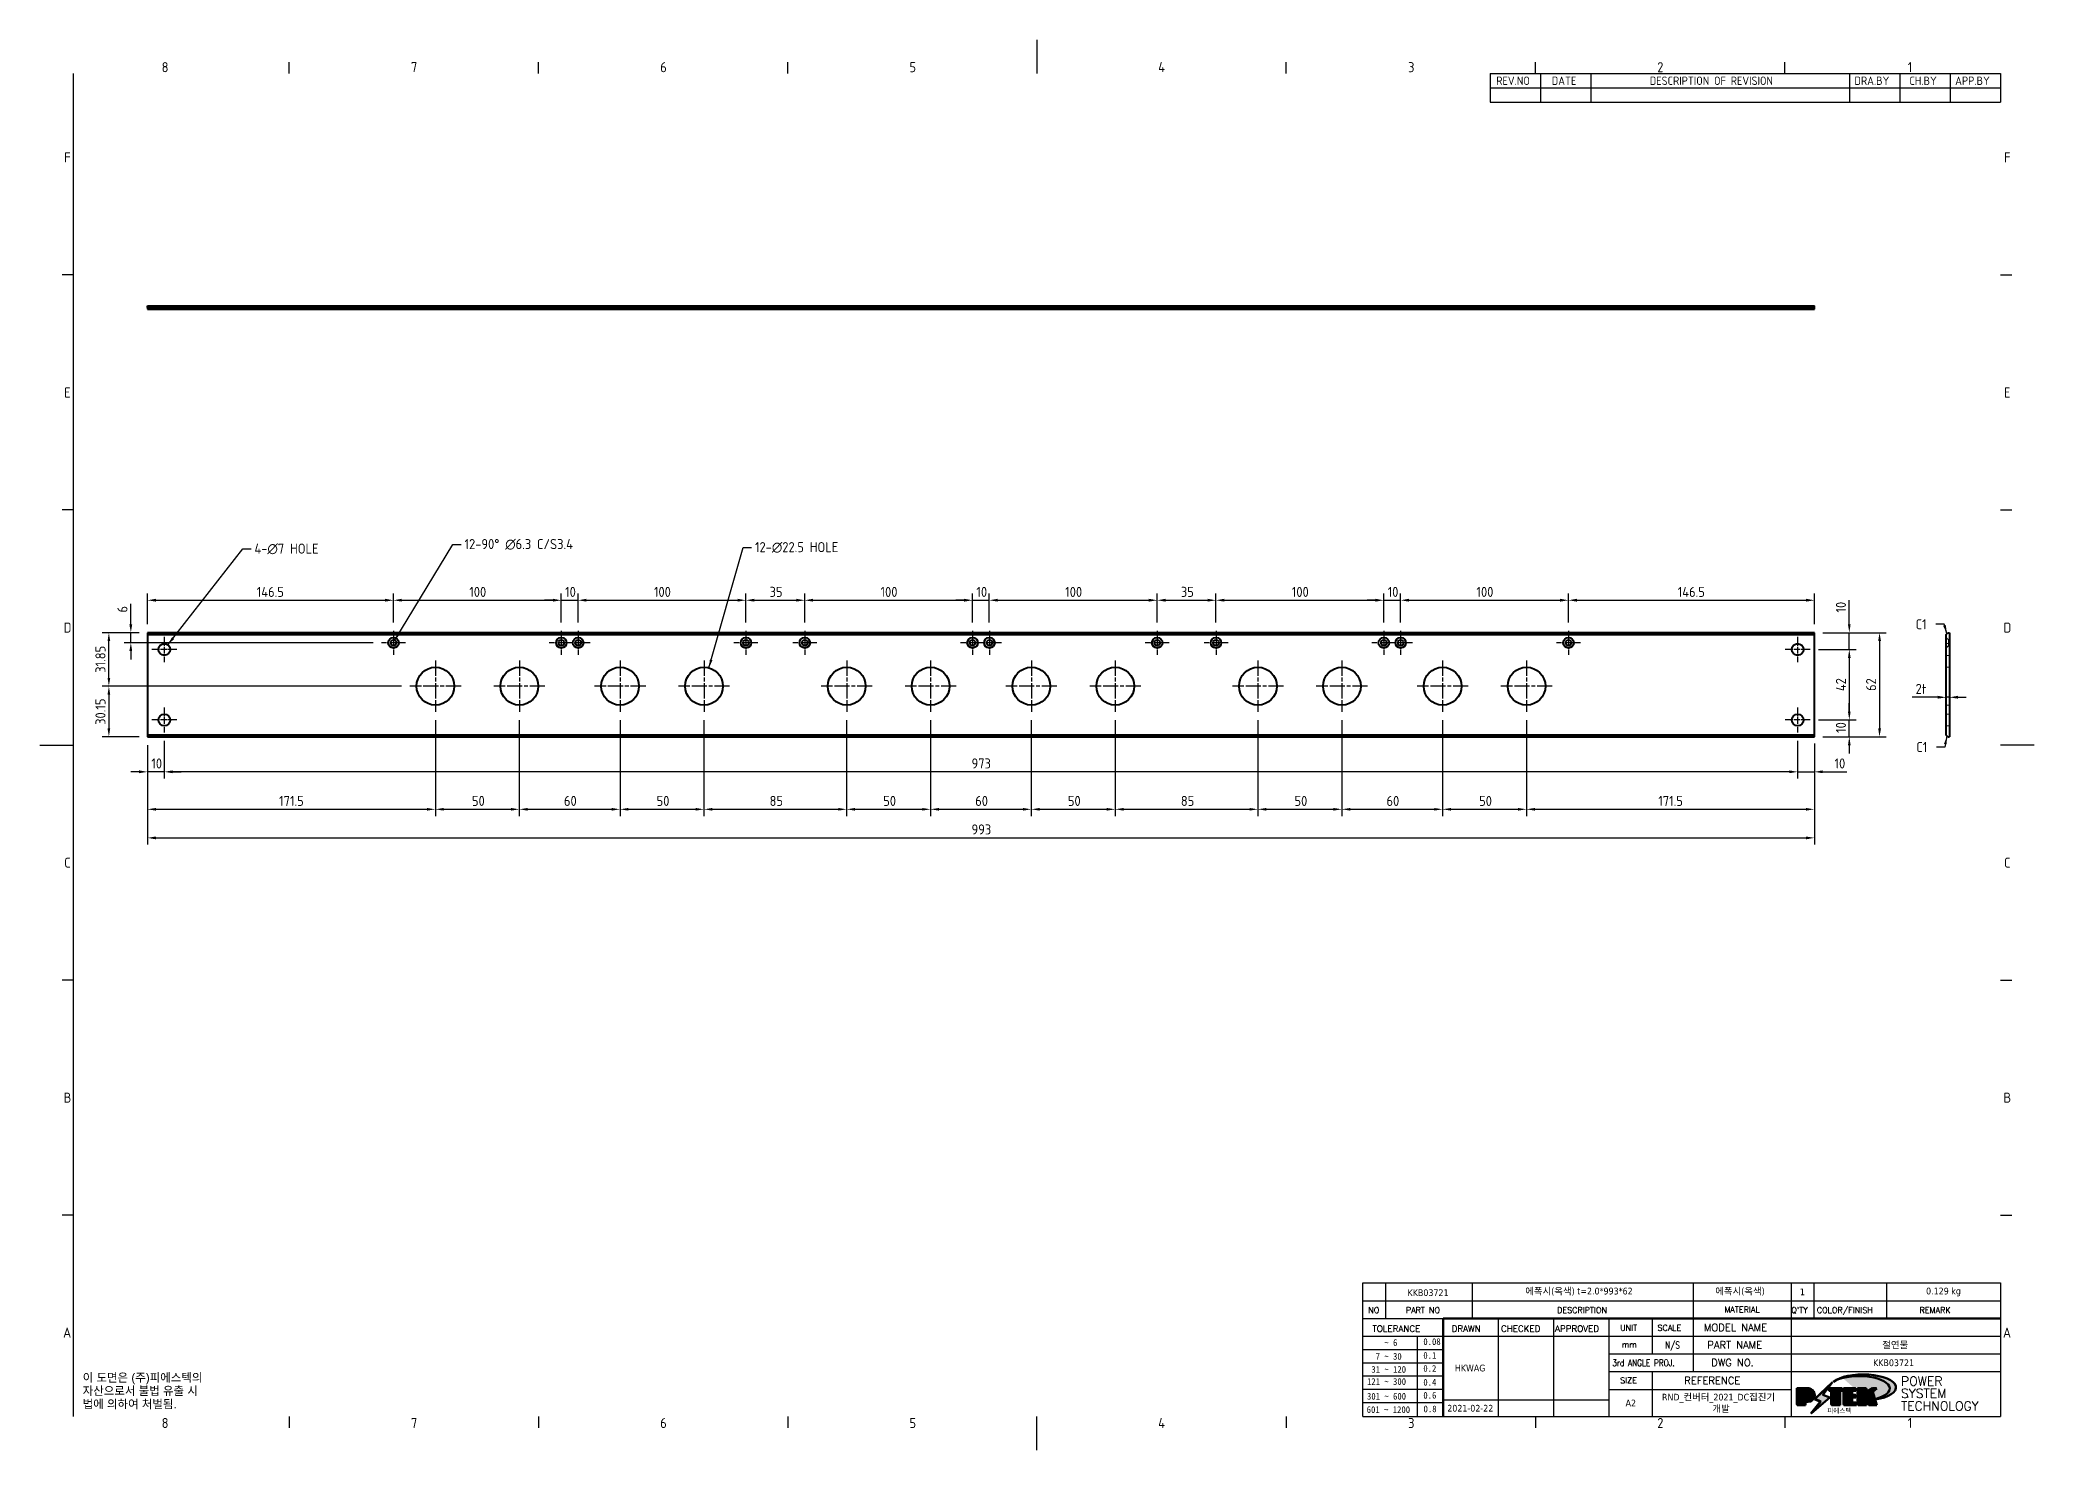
# Model space of a CAD drawing. Header units: millimetres. Extents: x 0 to 1188, y 0 to 840.
import ezdxf
from ezdxf.enums import TextEntityAlignment as Align

# ---------------------------------------------------------------- set-up
doc = ezdxf.new("R2010")
doc.units = ezdxf.units.MM
doc.header["$LTSCALE"] = 2
doc.linetypes.add('CHAIN', pattern=[0.3543, 0.2362, -0.0295, 0.0591, -0.0295])
doc.linetypes.add('DASHED', pattern=[0.2067, 0.1654, -0.0413])
doc.layers.get('0').update_dxf_attribs({"color": 3, "lineweight": 25})
for name, color, linetype, lineweight in [('가려진 것(ISO)', 2, 'DASHED', 18), ('가시적인 것(ISO)', 3, 'Continuous', 40), ('경계(ISO)', 7, 'Continuous', 25), ('기호(ISO)', 5, 'Continuous', 25), ('제목(ISO)', 5, 'Continuous', 50), ('중심 표식(ISO)', 1, 'Continuous', 25), ('치수(ISO)', 2, 'Continuous', 25), ('해치(ISO)', 7, 'Continuous', 18)]:
    doc.layers.add(name, color=color, linetype=linetype, lineweight=lineweight)
doc.styles.add('HAN_291', font='')
doc.styles.add('HAN_370', font='', dxfattribs={"width": 2})
doc.styles.add('ISO ProportionalPSTEK', font='isocp.shx')
doc.styles.add('RC_284', font='ROMANC.shx')
doc.styles.add('RC_287', font='ROMANC.shx')
doc.styles.add('RC_292', font='ROMANC.shx')
doc.styles.add('ROMANT_294', font='romant.shx')
doc.styles.add('문자 텍스트_PSTEK_POSCO', font='isocp.shx')
doc.styles.add('치수 텍스트_PSTEK_POSCO', font='isocp.shx')
doc.styles.add('텍스트 스타일198', font='tahoma.ttf')
doc.styles.add('텍스트 스타일333', font='ROMANC.shx', dxfattribs={"width": 0.8})
doc.styles.get('HAN_291').set_extended_font_data('GulimChe')
doc.styles.get('HAN_370').set_extended_font_data('GulimChe')
doc.dimstyles.new('치수_PSTEK_POSCO', dxfattribs={"dimscale": 2, "dimtxt": 3, "dimasz": 2.5, "dimexe": 2, "dimexo": 2.5, "dimgap": 1, "dimtad": 1, "dimrnd": 1e-08, "dimdsep": 46, "dimtxsty": '치수 텍스트_PSTEK_POSCO', "dimcen": 0.09, "dimdle": 10, "dimclrd": 7, "dimclre": 7, "dimclrt": 2, "dimadec": 1, "dimazin": 2, "dimtfac": 1, "dimtmove": 0, "dimatfit": 3, "dimfxl": 0, "dimtolj": 1, "dimlwd": -1, "dimlwe": -1, "dimarcsym": 0})
doc.dimstyles.new('치수_PSTEK_POSCO$7', dxfattribs={"dimscale": 2, "dimtxt": 3, "dimasz": 2.5, "dimexe": 2, "dimexo": 2.5, "dimgap": 1, "dimtad": 1, "dimrnd": 1e-08, "dimdsep": 46, "dimtxsty": '치수 텍스트_PSTEK_POSCO', "dimcen": 0.09, "dimdle": 10, "dimclrd": 7, "dimclre": 7, "dimclrt": 2, "dimadec": 1, "dimazin": 2, "dimtfac": 1, "dimtmove": 0, "dimatfit": 3, "dimfxl": 0, "dimtolj": 1, "dimlwd": -1, "dimlwe": -1, "dimarcsym": 0})

msp = doc.modelspace()

# ---------------------------------------------------------------- texts
at = {"layer": '기호(ISO)', "color": 2, "attachment_point": 4}
for s, insert, char_height, width, line_spacing_factor, style in [('{4-\\fAIGDT|b0|i0;\\H6.0000;n\\fisocp|b0|i0;\\H6.0000;7 HOLE}', (127.822, 536.786), 6, 44.5163, 0.525, '치수 텍스트_PSTEK_POSCO'), ('{12-90° \\fAIGDT|b0|i0;\\H6.0000;n\\fisocp|b0|i0;\\H6.0000;6.3 C/S3.4}', (252.972, 539.48), 6, 76.84594, 0.525, '치수 텍스트_PSTEK_POSCO'), ('{12-\\fAIGDT|b0|i0;\\H6.0000;n\\fisocp|b0|i0;\\H6.0000;22.5 HOLE}', (426.01, 537.658), 6, 58.65871, 0.525, '치수 텍스트_PSTEK_POSCO'), ('{\\fArial|b0|i0;\\H5.0000;이 도면은 (주)피에스텍의\\P자산으로서 불법 유출 시 \\P법에 의하여 처벌됨.}', (25.51, 35.029), 5, 78.61221, 0.944221, '문자 텍스트_PSTEK_POSCO')]:
    msp.add_mtext(s, dxfattribs=dict(at, insert=insert, char_height=char_height, width=width, line_spacing_factor=line_spacing_factor, style=style))
at = {"layer": '기호(ISO)', "color": 2, "char_height": 6, "attachment_point": 4, "style": '치수 텍스트_PSTEK_POSCO'}
for insert in [(1117.4, 491.927), (1117.794, 418.768)]:
    msp.add_mtext('{C1}', dxfattribs=dict(at, insert=insert))

# ---------------------------------------------------------------- blocks, each defined once
blk = doc.blocks.new('경계 Default Border')
at = {"layer": '경계(ISO)'}
for p, q in [((74.25, 410), (74.25, 413.4)), ((148.5, 410), (148.5, 413.4)), ((222.75, 410), (222.75, 413.4)), ((371.25, 410), (371.25, 413.4)), ((445.5, 410), (445.5, 413.4)), ((519.75, 410), (519.75, 413.4)), ((10, 350), (6.6, 350)), ((584, 350), (587.4, 350)), ((10, 280), (6.6, 280)), ((584, 280), (587.4, 280)), ((10, 140), (6.6, 140)), ((584, 140), (587.4, 140)), ((10, 70), (6.6, 70)), ((584, 70), (587.4, 70)), ((74.25, 10), (74.25, 6.6)), ((148.5, 10), (148.5, 6.6)), ((222.75, 10), (222.75, 6.6)), ((371.25, 10), (371.25, 6.6)), ((445.5, 10), (445.5, 6.6)), ((519.75, 10), (519.75, 6.6))]:
    blk.add_line(p, q, dxfattribs=at)
at = {"layer": '경계(ISO)', "flags": 128}
for points in [[(297, 420), (297, 410)], [(10, 10), (10, 410)], [(0, 210), (10, 210)], [(594, 210), (584, 210)], [(297, 0), (297, 10)]]:
    blk.add_lwpolyline(points, dxfattribs=at)
at = {"layer": '경계(ISO)', "color": 2, "char_height": 3, "attachment_point": 7, "style": '문자 텍스트_PSTEK_POSCO'}
for s, insert in [('8', (36.27, 410.37)), ('7', (110.52, 410.39)), ('6', (184.77, 410.37)), ('5', (259.02, 410.37)), ('4', (333.1, 410.4)), ('3', (407.54, 410.37)), ('2', (481.75, 410.37)), ('1', (556.36, 410.4)), ('F', (7.24, 383.5)), ('F', (585.04, 383.5)), ('E', (7.24, 313.47)), ('E', (585.04, 313.47)), ('D', (7.08, 243.47)), ('D', (584.88, 243.47)), ('C', (7.24, 173.47)), ('C', (585.04, 173.47)), ('B', (7.08, 103.47)), ('B', (584.88, 103.47)), ('A', (6.91, 33.49)), ('A', (584.71, 33.49)), ('8', (36.27, 6.57)), ('7', (110.52, 6.59)), ('6', (184.77, 6.57)), ('5', (259.02, 6.57)), ('4', (333.1, 6.6)), ('3', (407.54, 6.57)), ('2', (481.75, 6.57)), ('1', (556.36, 6.6))]:
    blk.add_mtext(s, dxfattribs=dict(at, insert=insert))
blk = doc.blocks.new('제목 블록 PSTEK')
h = blk.add_hatch(color=1)
edge = h.paths.add_edge_path(flags=0)
edge.add_line((314.22, 19.61), (314.22, 17))
edge.add_line((314.22, 17), (314.35, 17))
edge.add_arc((314.35, 17.65), 0.651, 270, 360)
edge.add_line((315, 17.65), (315, 18.96))
edge.add_arc((314.35, 18.96), 0.651, 0, 90)
edge.add_line((314.35, 19.61), (314.22, 19.61))
edge = h.paths.add_edge_path()
edge.add_arc((314.98, 18.29), 1.97, 270, 450)
edge.add_line((314.98, 20.26), (311.77, 20.26))
edge.add_line((311.77, 20.26), (311.77, 15.34))
edge.add_line((311.77, 15.34), (314.22, 15.34))
edge.add_line((314.22, 15.34), (314.22, 16.32))
edge.add_line((314.22, 16.32), (314.98, 16.32))
h = blk.add_hatch(color=252)
edge = h.paths.add_edge_path()
edge.add_arc((314.98, 18.29), 1.97, 270, 406.82787)
edge.add_arc((315.16, 18.14), 1.97, -90, 53.56098, ccw=False)
edge.add_line((315.16, 16.17), (314.4, 16.17))
edge.add_line((314.4, 16.17), (314.4, 15.19))
edge.add_line((314.4, 15.19), (311.94, 15.19))
edge.add_line((311.94, 15.19), (311.94, 15.34))
edge.add_line((311.94, 15.34), (314.22, 15.34))
edge.add_line((314.22, 15.34), (314.22, 16.32))
edge.add_line((314.22, 16.32), (314.98, 16.32))
h = blk.add_hatch(color=252)
edge = h.paths.add_edge_path()
edge.add_line((314.4, 19.46), (314.53, 19.46))
edge.add_arc((314.53, 18.81), 0.651, 60.41893, 90, ccw=False)
edge.add_arc((314.35, 18.96), 0.651, 39.96992, 90)
edge.add_line((314.35, 19.61), (314.22, 19.61))
edge.add_line((314.22, 19.61), (314.22, 17))
edge.add_line((314.22, 17), (314.35, 17))
edge.add_arc((314.35, 17.65), 0.651, 270, 274.69308)
edge.add_line((314.4, 17), (314.4, 19.46))
for color, points in [(252, [(317.22, 17.06), (322.03, 21.63), (322.28, 21.94), (317.05, 16.98), (318.75, 16.19), (316, 12.72), (316.34, 13), (318.92, 16.27)]), (5, [(321.62, 17.42), (319.53, 18.25), (322.45, 22.02), (317.22, 17.06), (318.92, 16.27), (316.17, 12.8)]), (1, [(324.48, 19.61), (325.24, 19.61), (325.24, 20.26), (321.23, 20.26), (321.23, 19.61), (321.98, 19.61), (321.98, 15.34), (324.48, 15.34)]), (252, [(321.98, 19.61), (321.4, 19.61), (321.4, 19.46), (321.98, 19.46)]), (252, [(324.66, 19.46), (325.42, 19.46), (325.42, 20.11), (325.24, 20.11), (325.24, 19.61), (324.48, 19.61), (324.48, 15.34), (322.16, 15.34), (322.16, 15.19), (324.66, 15.19)]), (1, [(329.23, 20.26), (325.66, 20.26), (325.66, 15.34), (329.36, 15.34), (329.36, 15.99), (328.11, 15.99), (328.11, 17.56), (329.23, 17.56), (329.23, 18.26), (328.11, 18.26), (328.11, 19.61), (329.23, 19.61)]), (252, [(328.29, 19.46), (329.41, 19.46), (329.41, 20.11), (329.23, 20.11), (329.23, 19.61), (328.11, 19.61), (328.11, 18.26), (328.29, 18.26)]), (252, [(328.29, 17.42), (329.41, 17.42), (329.41, 18.11), (329.23, 18.11), (329.23, 17.56), (328.11, 17.56), (328.11, 15.99), (328.29, 15.99)]), (1, [(332.33, 20.26), (329.86, 20.26), (329.86, 15.34), (332.33, 15.34), (332.33, 17.43), (333.07, 15.34), (335.49, 15.34), (334.25, 19.31), (335.44, 20.26), (334.31, 20.26), (332.33, 19)]), (252, [(332.51, 20.11), (332.33, 20.11), (332.33, 19), (332.51, 19.11)]), (252, [(335.62, 20.11), (335.25, 20.11), (334.25, 19.31), (335.49, 15.34), (333.2, 15.34), (333.25, 15.19), (335.66, 15.19), (334.43, 19.16)]), (252, [(329.54, 15.85), (329.36, 15.85), (329.36, 15.34), (325.83, 15.34), (325.83, 15.19), (329.54, 15.19)]), (252, [(332.51, 16.93), (332.33, 17.43), (332.33, 15.34), (330.04, 15.34), (330.04, 15.19), (332.51, 15.19)])]:
    blk.add_hatch(color=color).paths.add_polyline_path(points)
at = {"layer": '해치(ISO)'}
h = blk.add_hatch(color=140, dxfattribs=at)
edge = h.paths.add_edge_path()
edge.add_ellipse((330.37, 20.16), major_axis=(9.1, 0), ratio=0.40699, start_angle=301.30985, end_angle=507.74369)
edge.add_ellipse((331.53, 20.46), major_axis=(-9.82, 0), ratio=0.39426, start_angle=111.51207, end_angle=334.47025, ccw=False)
edge.add_line((335.14, 16.86), (335.1, 16.99))
at = {"color": 180}
for p, q in [((182.48, 11.79), (182.48, 51.57)), ((182.48, 51.57), (372.48, 51.57)), ((189.27, 51.57), (189.27, 41.01)), ((215.22, 41.01), (215.22, 51.57)), ((280.88, 51.57), (280.88, 41.01)), ((310.09, 51.57), (310.09, 41.01)), ((316.9, 51.57), (316.9, 41.01)), ((338.46, 51.57), (338.46, 41.01)), ((372.48, 51.57), (372.48, 11.79)), ((182.48, 46.29), (372.48, 46.29)), ((182.48, 41.01), (206.45, 41.01)), ((182.48, 35.73), (206.45, 35.73)), ((198.86, 12.03), (198.86, 35.73)), ((206.45, 35.73), (372.48, 35.73)), ((222.94, 11.79), (222.94, 41.01)), ((239.43, 11.79), (239.43, 41.01)), ((255.92, 11.79), (255.92, 41.01)), ((268.69, 41.01), (268.69, 30.45)), ((280.88, 41.01), (280.88, 25.17)), ((310.09, 41.01), (310.09, 11.79)), ((182.48, 31.78), (206.45, 31.78)), ((255.92, 30.45), (372.48, 30.45)), ((182.48, 27.83), (206.45, 27.83)), ((182.48, 23.88), (206.45, 23.88)), ((255.92, 25.17), (372.48, 25.17)), ((268.69, 25.17), (268.69, 11.79)), ((182.48, 19.93), (206.45, 19.93)), ((255.92, 19.89), (310.09, 19.89)), ((182.48, 15.98), (206.45, 15.98)), ((206.45, 16.74), (255.92, 16.74)), ((182.48, 11.79), (372.48, 11.79))]:
    blk.add_line(p, q, dxfattribs=at)
at = {"color": 7, "lineweight": 50}
for p, q in [((206.45, 11.79), (206.45, 41.01)), ((206.45, 41.01), (372.48, 41.01))]:
    blk.add_line(p, q, dxfattribs=at)
at = {"color": 7}
for p, q in [((314.98, 20.26), (311.77, 20.26)), ((311.77, 20.26), (311.77, 15.34)), ((314.98, 20.26), (311.77, 20.26)), ((311.77, 20.26), (311.77, 15.34)), ((314.22, 17), (314.22, 19.61)), ((314.22, 19.61), (314.35, 19.61)), ((314.35, 19.61), (314.22, 19.61)), ((314.22, 19.61), (314.22, 17)), ((314.22, 17), (314.22, 19.61)), ((314.22, 19.61), (314.35, 19.61)), ((314.4, 19.46), (314.53, 19.46)), ((314.4, 17), (314.4, 19.46)), ((315, 18.96), (315, 17.65)), ((315, 18.96), (315, 17.65)), ((322.28, 21.94), (317.05, 16.98)), ((322.45, 22.02), (317.22, 17.06)), ((317.22, 17.06), (322.03, 21.63)), ((319.53, 18.25), (322.45, 22.02)), ((321.62, 17.42), (319.53, 18.25)), ((325.24, 20.26), (321.23, 20.26)), ((321.23, 20.26), (321.23, 19.61)), ((325.24, 20.26), (321.23, 20.26)), ((321.23, 20.26), (321.23, 19.61)), ((321.23, 19.61), (321.98, 19.61)), ((321.23, 19.61), (321.98, 19.61)), ((321.4, 19.61), (321.4, 19.46)), ((321.98, 19.61), (321.4, 19.61)), ((321.4, 19.46), (321.98, 19.46)), ((321.98, 19.61), (321.98, 15.34)), ((321.98, 19.46), (321.98, 19.61)), ((321.98, 19.61), (321.98, 15.34)), ((322.03, 21.63), (322.28, 21.94)), ((324.48, 19.61), (325.24, 19.61)), ((324.48, 15.34), (324.48, 19.61)), ((325.24, 19.61), (324.48, 19.61)), ((324.48, 19.61), (324.48, 15.34)), ((324.48, 19.61), (325.24, 19.61)), ((324.48, 15.34), (324.48, 19.61)), ((324.66, 19.46), (325.42, 19.46)), ((324.66, 15.19), (324.66, 19.46)), ((325.24, 19.61), (325.24, 20.26)), ((325.24, 19.61), (325.24, 20.26)), ((325.42, 20.11), (325.24, 20.11)), ((325.24, 20.11), (325.24, 19.61)), ((325.42, 19.46), (325.42, 20.11)), ((329.23, 20.26), (325.66, 20.26)), ((325.66, 20.26), (325.66, 15.34)), ((325.66, 20.26), (325.66, 15.34)), ((329.23, 20.26), (325.66, 20.26)), ((328.11, 18.26), (328.11, 19.61)), ((328.11, 19.61), (329.23, 19.61)), ((329.23, 19.61), (328.11, 19.61)), ((328.11, 19.61), (328.11, 18.26)), ((328.11, 18.26), (328.11, 19.61)), ((328.11, 19.61), (329.23, 19.61)), ((329.23, 18.26), (328.11, 18.26)), ((328.11, 18.26), (328.29, 18.26)), ((329.23, 18.26), (328.11, 18.26)), ((328.29, 18.26), (328.29, 19.46)), ((328.29, 19.46), (329.41, 19.46)), ((329.23, 19.61), (329.23, 20.26)), ((329.23, 19.61), (329.23, 20.26)), ((329.41, 20.11), (329.23, 20.11)), ((329.23, 20.11), (329.23, 19.61)), ((329.23, 17.56), (329.23, 18.26)), ((329.23, 17.56), (329.23, 18.26)), ((329.41, 18.11), (329.23, 18.11)), ((329.23, 18.11), (329.23, 17.56)), ((329.41, 19.46), (329.41, 20.11)), ((329.41, 17.42), (329.41, 18.11)), ((332.33, 20.26), (329.86, 20.26)), ((329.86, 20.26), (329.86, 15.34)), ((329.86, 20.26), (329.86, 15.34)), ((332.33, 20.26), (329.86, 20.26)), ((334.31, 20.26), (332.33, 19)), ((332.33, 19), (332.33, 20.26)), ((334.31, 20.26), (332.33, 19)), ((332.33, 19), (332.33, 20.26)), ((332.51, 20.11), (332.33, 20.11)), ((332.33, 20.11), (332.33, 19)), ((332.33, 19), (332.51, 19.11)), ((332.51, 19.11), (332.51, 20.11)), ((334.25, 19.31), (335.44, 20.26)), ((334.25, 19.31), (335.44, 20.26)), ((335.25, 20.11), (334.25, 19.31)), ((335.49, 15.34), (334.25, 19.31)), ((334.25, 19.31), (335.49, 15.34)), ((335.49, 15.34), (334.25, 19.31)), ((335.44, 20.26), (334.31, 20.26)), ((335.44, 20.26), (334.31, 20.26)), ((334.43, 19.16), (335.62, 20.11)), ((335.66, 15.19), (334.43, 19.16)), ((335.62, 20.11), (335.25, 20.11)), ((311.77, 15.34), (314.22, 15.34)), ((311.77, 15.34), (314.22, 15.34)), ((314.22, 15.34), (311.94, 15.34)), ((311.94, 15.34), (311.94, 15.19)), ((311.94, 15.19), (314.4, 15.19)), ((314.35, 17), (314.22, 17)), ((314.22, 17), (314.35, 17)), ((314.35, 17), (314.22, 17)), ((314.22, 16.32), (314.98, 16.32)), ((314.22, 15.34), (314.22, 16.32)), ((314.98, 16.32), (314.22, 16.32)), ((314.22, 16.32), (314.22, 15.34)), ((314.22, 16.32), (314.98, 16.32)), ((314.22, 15.34), (314.22, 16.32)), ((314.4, 16.17), (315.16, 16.17)), ((314.4, 15.19), (314.4, 16.17)), ((318.75, 16.19), (316, 12.72)), ((316, 12.72), (316.34, 13)), ((316.17, 12.8), (321.62, 17.42)), ((318.92, 16.27), (316.17, 12.8)), ((316.34, 13), (318.92, 16.27)), ((317.05, 16.98), (318.75, 16.19)), ((318.92, 16.27), (317.22, 17.06)), ((317.22, 17.06), (318.92, 16.27)), ((321.98, 15.34), (324.48, 15.34)), ((321.98, 15.34), (324.48, 15.34)), ((324.48, 15.34), (322.16, 15.34)), ((322.16, 15.34), (322.16, 15.19)), ((322.16, 15.19), (324.66, 15.19)), ((325.66, 15.34), (329.36, 15.34)), ((325.66, 15.34), (329.36, 15.34)), ((329.36, 15.34), (325.83, 15.34)), ((325.83, 15.34), (325.83, 15.19)), ((325.83, 15.19), (329.54, 15.19)), ((328.11, 17.56), (329.23, 17.56)), ((328.11, 15.99), (328.11, 17.56)), ((329.23, 17.56), (328.11, 17.56)), ((328.11, 17.56), (328.11, 15.99)), ((328.11, 17.56), (329.23, 17.56)), ((328.11, 15.99), (328.11, 17.56)), ((329.36, 15.99), (328.11, 15.99)), ((328.11, 15.99), (328.29, 15.99)), ((329.36, 15.99), (328.11, 15.99)), ((328.29, 15.99), (328.29, 17.42)), ((328.29, 17.42), (329.41, 17.42)), ((329.36, 15.34), (329.36, 15.99)), ((329.36, 15.34), (329.36, 15.99)), ((329.54, 15.85), (329.36, 15.85)), ((329.36, 15.85), (329.36, 15.34)), ((329.54, 15.19), (329.54, 15.85)), ((329.86, 15.34), (332.33, 15.34)), ((329.86, 15.34), (332.33, 15.34)), ((332.33, 15.34), (330.04, 15.34)), ((330.04, 15.34), (330.04, 15.19)), ((330.04, 15.19), (332.51, 15.19)), ((332.33, 17.43), (333.07, 15.34)), ((332.33, 15.34), (332.33, 17.43)), ((332.51, 16.93), (332.33, 17.43)), ((332.33, 17.43), (332.33, 15.34)), ((332.33, 17.43), (333.07, 15.34)), ((332.33, 15.34), (332.33, 17.43)), ((332.51, 15.19), (332.51, 16.93)), ((333.07, 15.34), (335.49, 15.34)), ((333.07, 15.34), (335.49, 15.34)), ((335.49, 15.34), (333.2, 15.34)), ((333.2, 15.34), (333.25, 15.19)), ((333.25, 15.19), (335.66, 15.19)), ((345.04, 17.5), (344.99, 17.69))]:
    blk.add_line(p, q, dxfattribs=at)
at = {"color": 1}
for p, q in [((314.98, 20.26), (311.77, 20.26)), ((311.77, 20.26), (311.77, 15.34)), ((314.22, 17), (314.22, 19.61)), ((314.22, 19.61), (314.35, 19.61)), ((315, 18.96), (315, 17.65)), ((325.24, 20.26), (321.23, 20.26)), ((321.23, 20.26), (321.23, 19.61)), ((321.23, 19.61), (321.98, 19.61)), ((321.98, 19.61), (321.98, 15.34)), ((324.48, 19.61), (325.24, 19.61)), ((324.48, 15.34), (324.48, 19.61)), ((325.24, 19.61), (325.24, 20.26)), ((329.23, 20.26), (325.66, 20.26)), ((325.66, 20.26), (325.66, 15.34)), ((328.11, 18.26), (328.11, 19.61)), ((328.11, 19.61), (329.23, 19.61)), ((329.23, 18.26), (328.11, 18.26)), ((329.23, 19.61), (329.23, 20.26)), ((329.23, 17.56), (329.23, 18.26)), ((332.33, 20.26), (329.86, 20.26)), ((329.86, 20.26), (329.86, 15.34)), ((334.31, 20.26), (332.33, 19)), ((332.33, 19), (332.33, 20.26)), ((334.25, 19.31), (335.44, 20.26)), ((335.49, 15.34), (334.25, 19.31)), ((335.44, 20.26), (334.31, 20.26)), ((311.77, 15.34), (314.22, 15.34)), ((314.35, 17), (314.22, 17)), ((314.22, 16.32), (314.98, 16.32)), ((314.22, 15.34), (314.22, 16.32)), ((321.98, 15.34), (324.48, 15.34)), ((325.66, 15.34), (329.36, 15.34)), ((328.11, 17.56), (329.23, 17.56)), ((328.11, 15.99), (328.11, 17.56)), ((329.36, 15.99), (328.11, 15.99)), ((329.36, 15.34), (329.36, 15.99)), ((329.86, 15.34), (332.33, 15.34)), ((332.33, 17.43), (333.07, 15.34)), ((332.33, 15.34), (332.33, 17.43)), ((333.07, 15.34), (335.49, 15.34))]:
    blk.add_line(p, q, dxfattribs=at)
at = {"color": 5}
for p, q in [((322.45, 22.02), (317.22, 17.06)), ((319.53, 18.25), (322.45, 22.02)), ((321.62, 17.42), (319.53, 18.25)), ((316.17, 12.8), (321.62, 17.42)), ((318.92, 16.27), (316.17, 12.8)), ((317.22, 17.06), (318.92, 16.27))]:
    blk.add_line(p, q, dxfattribs=at)
at = {"color": 7}
for centre, radius, start, end in [((314.35, 18.96), 0.651, 0, 90), ((314.35, 18.96), 0.651, 39.96992, 90), ((314.35, 18.96), 0.651, 0, 90), ((314.53, 18.81), 0.651, 60.41893, 90), ((314.98, 18.29), 1.97, 270, 90), ((314.98, 18.29), 1.97, 270, 90), ((314.98, 18.29), 1.97, 270, 46.82787), ((315.16, 18.14), 1.97, 270, 53.56098), ((314.35, 17.65), 0.651, 270, 0), ((314.35, 17.65), 0.651, 270, 0), ((314.35, 17.65), 0.651, 270, 274.69308)]:
    blk.add_arc(centre, radius, start, end, dxfattribs=at)
at = {"color": 1}
for centre, radius, start, end in [((314.35, 18.96), 0.651, 0, 90), ((314.98, 18.29), 1.97, 270, 90), ((314.35, 17.65), 0.651, 270, 0)]:
    blk.add_arc(centre, radius, start, end, dxfattribs=at)
at = {"layer": '제목(ISO)', "lineweight": 18}
blk.add_line((182.48, 35.73), (182.48, 11.79), dxfattribs=at)
at = {"layer": '제목(ISO)'}
for p, q in [((314.98, 20.26), (311.77, 20.26)), ((311.77, 20.26), (311.77, 15.34)), ((314.22, 17), (314.22, 19.61)), ((314.22, 19.61), (314.35, 19.61)), ((314.35, 19.61), (314.22, 19.61)), ((314.22, 19.61), (314.22, 17)), ((314.4, 19.46), (314.53, 19.46)), ((314.4, 17), (314.4, 19.46)), ((315, 18.96), (315, 17.65)), ((322.28, 21.94), (317.05, 16.98)), ((322.45, 22.02), (317.22, 17.06)), ((317.22, 17.06), (322.03, 21.63)), ((319.53, 18.25), (322.45, 22.02)), ((321.62, 17.42), (319.53, 18.25)), ((325.24, 20.26), (321.23, 20.26)), ((321.23, 20.26), (321.23, 19.61)), ((321.23, 19.61), (321.98, 19.61)), ((321.98, 19.61), (321.4, 19.61)), ((321.4, 19.61), (321.4, 19.46)), ((321.4, 19.46), (321.98, 19.46)), ((321.98, 19.61), (321.98, 15.34)), ((321.98, 19.46), (321.98, 19.61)), ((322.03, 21.63), (322.28, 21.94)), ((324.48, 19.61), (325.24, 19.61)), ((324.48, 15.34), (324.48, 19.61)), ((325.24, 19.61), (324.48, 19.61)), ((324.48, 19.61), (324.48, 15.34)), ((324.66, 19.46), (325.42, 19.46)), ((324.66, 15.19), (324.66, 19.46)), ((325.24, 19.61), (325.24, 20.26)), ((325.42, 20.11), (325.24, 20.11)), ((325.24, 20.11), (325.24, 19.61)), ((325.42, 19.46), (325.42, 20.11)), ((329.23, 20.26), (325.66, 20.26)), ((325.66, 20.26), (325.66, 15.34)), ((328.11, 18.26), (328.11, 19.61)), ((328.11, 19.61), (329.23, 19.61)), ((329.23, 19.61), (328.11, 19.61)), ((328.11, 19.61), (328.11, 18.26)), ((329.23, 18.26), (328.11, 18.26)), ((328.11, 18.26), (328.29, 18.26)), ((328.29, 19.46), (329.41, 19.46)), ((328.29, 18.26), (328.29, 19.46)), ((329.23, 19.61), (329.23, 20.26)), ((329.41, 20.11), (329.23, 20.11)), ((329.23, 20.11), (329.23, 19.61)), ((329.23, 17.56), (329.23, 18.26)), ((329.41, 18.11), (329.23, 18.11)), ((329.23, 18.11), (329.23, 17.56)), ((329.41, 19.46), (329.41, 20.11)), ((329.41, 17.42), (329.41, 18.11)), ((332.33, 20.26), (329.86, 20.26)), ((329.86, 20.26), (329.86, 15.34)), ((334.31, 20.26), (332.33, 19)), ((332.33, 19), (332.33, 20.26)), ((332.51, 20.11), (332.33, 20.11)), ((332.33, 20.11), (332.33, 19)), ((332.33, 19), (332.51, 19.11)), ((332.51, 19.11), (332.51, 20.11)), ((334.25, 19.31), (335.44, 20.26)), ((335.25, 20.11), (334.25, 19.31)), ((335.49, 15.34), (334.25, 19.31)), ((334.25, 19.31), (335.49, 15.34)), ((335.44, 20.26), (334.31, 20.26)), ((334.43, 19.16), (335.62, 20.11)), ((335.66, 15.19), (334.43, 19.16)), ((335.62, 20.11), (335.25, 20.11)), ((311.77, 15.34), (314.22, 15.34)), ((314.22, 15.34), (311.94, 15.34)), ((311.94, 15.34), (311.94, 15.19)), ((311.94, 15.19), (314.4, 15.19)), ((314.35, 17), (314.22, 17)), ((314.22, 17), (314.35, 17)), ((314.22, 15.34), (314.22, 16.32)), ((314.22, 16.32), (314.98, 16.32)), ((314.98, 16.32), (314.22, 16.32)), ((314.22, 16.32), (314.22, 15.34)), ((314.4, 15.19), (314.4, 16.17)), ((314.4, 16.17), (315.16, 16.17)), ((318.75, 16.19), (316, 12.72)), ((316, 12.72), (316.34, 13)), ((316.17, 12.8), (321.62, 17.42)), ((318.92, 16.27), (316.17, 12.8)), ((316.34, 13), (318.92, 16.27)), ((317.05, 16.98), (318.75, 16.19)), ((317.22, 17.06), (318.92, 16.27)), ((318.92, 16.27), (317.22, 17.06)), ((321.98, 15.34), (324.48, 15.34)), ((324.48, 15.34), (322.16, 15.34)), ((322.16, 15.34), (322.16, 15.19)), ((322.16, 15.19), (324.66, 15.19)), ((325.66, 15.34), (329.36, 15.34)), ((329.36, 15.34), (325.83, 15.34)), ((325.83, 15.34), (325.83, 15.19)), ((325.83, 15.19), (329.54, 15.19)), ((328.11, 15.99), (328.11, 17.56)), ((328.11, 17.56), (329.23, 17.56)), ((329.23, 17.56), (328.11, 17.56)), ((328.11, 17.56), (328.11, 15.99)), ((329.36, 15.99), (328.11, 15.99)), ((328.11, 15.99), (328.29, 15.99)), ((328.29, 17.42), (329.41, 17.42)), ((328.29, 15.99), (328.29, 17.42)), ((329.36, 15.34), (329.36, 15.99)), ((329.54, 15.85), (329.36, 15.85)), ((329.36, 15.85), (329.36, 15.34)), ((329.54, 15.19), (329.54, 15.85)), ((329.86, 15.34), (332.33, 15.34)), ((332.33, 15.34), (330.04, 15.34)), ((330.04, 15.34), (330.04, 15.19)), ((330.04, 15.19), (332.51, 15.19)), ((332.33, 15.34), (332.33, 17.43)), ((332.33, 17.43), (333.07, 15.34)), ((332.51, 16.93), (332.33, 17.43)), ((332.33, 17.43), (332.33, 15.34)), ((332.51, 15.19), (332.51, 16.93)), ((333.07, 15.34), (335.49, 15.34)), ((335.49, 15.34), (333.2, 15.34)), ((333.2, 15.34), (333.25, 15.19)), ((333.25, 15.19), (335.66, 15.19))]:
    blk.add_line(p, q, dxfattribs=at)
at = {"layer": '제목(ISO)', "color": 4}
blk.add_line((335.14, 16.86), (335.1, 16.99), dxfattribs=at)
at = {"layer": '제목(ISO)'}
for centre, radius, start, end in [((314.35, 18.96), 0.651, 0, 90), ((314.35, 18.96), 0.651, 39.96992, 90), ((314.53, 18.81), 0.651, 60.41893, 90), ((314.98, 18.29), 1.97, 46.82787, 90), ((314.98, 18.29), 1.97, 270, 46.82787), ((314.98, 18.29), 1.97, 270, 46.82787), ((315.16, 18.14), 1.97, 270, 53.56098), ((314.35, 17.65), 0.651, 270, 0), ((314.35, 17.65), 0.651, 270, 274.69308)]:
    blk.add_arc(centre, radius, start, end, dxfattribs=at)
at = {"layer": '제목(ISO)', "color": 4}
for centre, major_axis, ratio, start_param, end_param in [((331.53, 20.46), (9.82, 0), 0.39426, 5.087845, 8.9792), ((330.37, 20.16), (9.1, 0), 0.40699, 5.258849, 8.861799)]:
    blk.add_ellipse(centre, major_axis=major_axis, ratio=ratio, start_param=start_param, end_param=end_param, dxfattribs=at)
at = {"color": 2}
for s, height, style, p in [('NO', 1.742, 'RC_284', (184.14, 42.62)), ('PART NO', 1.742, 'RC_284', (195.34, 42.62)), ('DESCRIPTION', 1.7424, 'RC_284', (240.4, 42.62)), ("Q'TY", 1.742, 'RC_284', (310.14, 42.62)), ('COLOR/FINISH', 1.7424, 'RC_284', (317.77, 42.62)), ('REMARK', 1.742, 'RC_284', (348.35, 42.62)), (' TOLERANCE', 1.9, 'RC_287', (184.09, 37.01)), ('DRAWN', 1.9, 'RC_287', (208.98, 37.01)), ('CHECKED', 1.9, 'RC_287', (223.69, 37.01)), ('APPROVED', 1.9, 'RC_287', (239.78, 37.01)), ('UNIT', 1.742, 'RC_284', (259.17, 37.34)), ('SCALE', 1.742, 'RC_284', (270.29, 37.34)), ('MODEL NAME', 2.178, 'RC_292', (284.1, 37.25)), ('  7 ~ 30', 2, 'HAN_291', (183.77, 28.71)), ('    ~ 6', 2, 'HAN_291', (183.77, 32.82)), ('0.08', 2, 'HAN_291', (200.55, 33.1)), ('0.1', 2, 'HAN_291', (200.55, 28.99)), ('mm', 1.742, 'RC_284', (259.65, 32.35)), ('PART NAME', 2.178, 'RC_292', (285.14, 32.03)), (' 31 ~ 120', 2, 'HAN_291', (183.77, 24.83)), ('0.2', 2, 'HAN_291', (200.55, 25.11)), (' DWG NO.', 2.178, 'RC_292', (284.81, 26.75)), ('301 ~ 600', 2, 'HAN_291', (183.77, 16.83)), ('121 ~ 300', 2, 'HAN_291', (183.77, 21.21)), ('0.4', 2, 'HAN_291', (200.55, 21)), ('0.6', 2, 'HAN_291', (200.55, 17.12)), ('SIZE', 1.742, 'RC_284', (259.17, 21.69)), ('REFERENCE', 2.178, 'RC_292', (278.27, 21.43)), ('601 ~ 1200', 2, 'HAN_291', (183.68, 12.85)), ('0.8', 2, 'HAN_291', (200.61, 13.06))]:
    blk.add_text(s, height=height, dxfattribs=dict(at, style=style)).set_placement(p)
at = {"color": 2, "style": 'RC_284'}
blk.add_text('MATERIAL', height=1.742, dxfattribs=at).set_placement((295.48, 43.65), align=Align.MIDDLE_CENTER)
at = {"color": 7, "style": '텍스트 스타일333', "width": 0.8}
blk.add_text('N/S', height=2, dxfattribs=at).set_placement((274.78, 33.09), align=Align.MIDDLE_CENTER)
at = {"color": 2, "style": '텍스트 스타일333', "width": 0.8}
blk.add_text('3rd ANGLE PROJ.', height=2, dxfattribs=at).set_placement((256.84, 26.76))
at = {"color": 7, "style": 'ROMANT_294'}
for s, p in [('POWER', (342.83, 20.97)), ('SYSTEM', (342.83, 17.33)), ('TECHNOLOGY', (342.83, 13.57))]:
    blk.add_text(s, height=2.7, dxfattribs=at).set_placement(p)
at = {"color": 7, "insert": (320.85, 14.21), "char_height": 1.4, "attachment_point": 1, "line_spacing_factor": 0.332, "style": 'HAN_370'}
blk.add_mtext('\\fHY견고딕|b0|i0;\\H1.4000;피에스텍', dxfattribs=at)
at = {"layer": '제목(ISO)', "color": 7, "style": '텍스트 스타일198'}
for tag, p in [('부품_번호_001', (195.85, 47.68)), ('설명_001', (230.92, 48.15)), ('재질_001', (287.51, 48.16)), ("3._Q'TY_001", (312.71, 47.92)), ('질량\\P3;_001', (350.3, 48.16)), ('제목_001', (337.22, 32.13)), ('설계자_001', (209.94, 25.23)), ('부품_번호_001', (334.51, 26.81)), ('프로젝트_001', (271.63, 16.57)), ('작성_날짜_001', (207.68, 13.27)), ('시트_크기_001', (260.79, 14.82)), ('프로젝트_002', (286.64, 13.15))]:
    blk.add_attdef(tag, p, '', height=2, dxfattribs=at)
for tag, p in [('4._COLOR', (327.68, 48.93)), ('1._MODEL_NAME', (341.23, 38.37)), ('점검자', (231.18, 26.23)), ('엔지니어링_승인자', (247.67, 26.23)), ('점검_날짜', (231.18, 14.27)), ('엔지니어링_승인_날짜', (247.67, 14.27))]:
    blk.add_attdef(tag, text='', height=2, dxfattribs=at).set_placement(p, align=Align.MIDDLE_CENTER)
blk = doc.blocks.new('리비전 내역')
at = {"layer": '기호(ISO)'}
for p, q in [((432, 410), (584, 410)), ((432, 410), (432, 405.72)), ((447, 410), (447, 405.72)), ((462, 410), (462, 405.72)), ((539, 410), (539, 405.72)), ((554, 410), (554, 405.72)), ((569, 410), (569, 405.72)), ((584, 410), (584, 405.72)), ((432, 405.72), (584, 405.72)), ((432, 405.72), (432, 401.44)), ((447, 405.72), (447, 401.44)), ((462, 405.72), (462, 401.44)), ((539, 405.72), (539, 401.44)), ((554, 405.72), (554, 401.44)), ((569, 405.72), (569, 401.44)), ((584, 405.72), (584, 401.44)), ((432, 401.44), (584, 401.44))]:
    blk.add_line(p, q, dxfattribs=at)
at = {"layer": '기호(ISO)', "color": 2, "char_height": 2.5, "attachment_point": 7, "style": 'ISO ProportionalPSTEK'}
for s, insert in [('REV.NO', (433.79, 406.58)), ('DATE', (450.31, 406.58)), ('DESCRIPTION OF REVISION', (479.51, 406.58)), ('DRA.BY', (540.48, 406.58)), ('CH.BY', (556.86, 406.58)), ('APP.BY', (570.48, 406.58))]:
    blk.add_mtext(s, dxfattribs=dict(at, insert=insert))
blk = doc.blocks.new('*D23')
at = {"layer": 'Defpoints', "color": 0}
for p in [(1057.1, 486.9), (1057.1, 424.9), (1095.9, 424.9)]:
    blk.add_point(p, dxfattribs=at)
at = {"layer": '치수(ISO)', "color": 7}
for p, q in [((1062.1, 486.9), (1099.9, 486.9)), ((1095.9, 481.9), (1095.9, 429.9)), ((1062.1, 424.9), (1099.9, 424.9))]:
    blk.add_line(p, q, dxfattribs=at)
for points in [[(1095.1, 481.9), (1096.8, 481.9), (1095.9, 486.9)], [(1095.1, 429.9), (1096.8, 429.9), (1095.9, 424.9)]]:
    blk.add_solid(points, dxfattribs=at)
at = {"layer": '치수(ISO)', "color": 2, "insert": (1090.9, 452.2), "char_height": 6, "attachment_point": 4, "rotation": 90, "style": '치수 텍스트_PSTEK_POSCO'}
blk.add_mtext('\\A1;62', dxfattribs=at)
blk = doc.blocks.new('*D24')
at = {"layer": 'Defpoints', "color": 0}
for p in [(1054.6, 476.9), (1054.6, 434.9), (1077.9, 434.9)]:
    blk.add_point(p, dxfattribs=at)
at = {"layer": '치수(ISO)', "color": 7}
for p, q in [((1059.6, 476.9), (1081.9, 476.9)), ((1077.9, 471.9), (1077.9, 439.9)), ((1059.6, 434.9), (1081.9, 434.9))]:
    blk.add_line(p, q, dxfattribs=at)
for points in [[(1077.1, 471.9), (1078.7, 471.9), (1077.9, 476.9)], [(1077.1, 439.9), (1078.7, 439.9), (1077.9, 434.9)]]:
    blk.add_solid(points, dxfattribs=at)
at = {"layer": '치수(ISO)', "color": 2, "insert": (1072.9, 452.1), "char_height": 6, "attachment_point": 4, "rotation": 90, "style": '치수 텍스트_PSTEK_POSCO'}
blk.add_mtext('\\A1;42', dxfattribs=at)
blk = doc.blocks.new('*D25')
at = {"layer": 'Defpoints', "color": 0}
for p in [(1054.6, 434.9), (1077.9, 434.9), (1057.1, 424.9)]:
    blk.add_point(p, dxfattribs=at)
at = {"layer": '치수(ISO)', "color": 7}
for p, q in [((1077.9, 439.9), (1077.9, 444.9)), ((1059.6, 434.9), (1081.9, 434.9)), ((1077.9, 424.9), (1077.9, 434.9)), ((1062.1, 424.9), (1081.9, 424.9)), ((1077.9, 419.9), (1077.9, 414.9))]:
    blk.add_line(p, q, dxfattribs=at)
for points in [[(1077.1, 439.9), (1078.7, 439.9), (1077.9, 434.9)], [(1077.1, 419.9), (1078.7, 419.9), (1077.9, 424.9)]]:
    blk.add_solid(points, dxfattribs=at)
at = {"layer": '치수(ISO)', "color": 2, "insert": (1072.9, 427.2), "char_height": 6, "attachment_point": 4, "rotation": 90, "style": '치수 텍스트_PSTEK_POSCO'}
blk.add_mtext('\\A1;10', dxfattribs=at)
blk = doc.blocks.new('*D26')
at = {"layer": 'Defpoints', "color": 0}
for p in [(1047.1, 427.4), (1057.1, 425.9), (1047.1, 404)]:
    blk.add_point(p, dxfattribs=at)
at = {"layer": '치수(ISO)', "color": 7}
for p, q in [((1047.1, 422.4), (1047.1, 400)), ((1057.1, 420.9), (1057.1, 400)), ((1042.1, 404), (1037.1, 404)), ((1047.1, 404), (1057.1, 404)), ((1062.1, 404), (1076.5, 404))]:
    blk.add_line(p, q, dxfattribs=at)
for points in [[(1042.1, 404.9), (1042.1, 403.2), (1047.1, 404)], [(1062.1, 404.9), (1062.1, 403.2), (1057.1, 404)]]:
    blk.add_solid(points, dxfattribs=at)
at = {"layer": '치수(ISO)', "color": 2, "insert": (1069.1, 409), "char_height": 6, "attachment_point": 4, "style": '치수 텍스트_PSTEK_POSCO'}
blk.add_mtext('\\A1;10', dxfattribs=at)
blk = doc.blocks.new('*D27')
at = {"layer": 'Defpoints', "color": 0}
for p in [(74.1, 427.4), (1047.1, 427.4), (74.1, 404)]:
    blk.add_point(p, dxfattribs=at)
at = {"layer": '치수(ISO)', "color": 7}
for p, q in [((74.1, 422.4), (74.1, 400)), ((1047.1, 422.4), (1047.1, 400)), ((1042.1, 404), (79.1, 404))]:
    blk.add_line(p, q, dxfattribs=at)
for points in [[(79.1, 404.9), (79.1, 403.2), (74.1, 404)], [(1042.1, 404.9), (1042.1, 403.2), (1047.1, 404)]]:
    blk.add_solid(points, dxfattribs=at)
at = {"layer": '치수(ISO)', "color": 2, "insert": (555, 409), "char_height": 6, "attachment_point": 4, "style": '치수 텍스트_PSTEK_POSCO'}
blk.add_mtext('\\A1;973', dxfattribs=at)
blk = doc.blocks.new('*D28')
at = {"layer": 'Defpoints', "color": 0}
for p in [(64.1, 424.9), (74.1, 427.4), (64.1, 404)]:
    blk.add_point(p, dxfattribs=at)
at = {"layer": '치수(ISO)', "color": 7}
for p, q in [((64.1, 419.9), (64.1, 400)), ((74.1, 422.4), (74.1, 400)), ((59.1, 404), (54.1, 404)), ((74.1, 404), (64.1, 404)), ((79.1, 404), (84.1, 404))]:
    blk.add_line(p, q, dxfattribs=at)
for points in [[(59.1, 404.9), (59.1, 403.2), (64.1, 404)], [(79.1, 404.9), (79.1, 403.2), (74.1, 404)]]:
    blk.add_solid(points, dxfattribs=at)
at = {"layer": '치수(ISO)', "color": 2, "insert": (66.4, 409), "char_height": 6, "attachment_point": 4, "style": '치수 텍스트_PSTEK_POSCO'}
blk.add_mtext('\\A1;10', dxfattribs=at)
blk = doc.blocks.new('*D29')
at = {"layer": 'Defpoints', "color": 0}
for p in [(235.6, 439.8), (64.1, 424.9), (235.6, 381.7)]:
    blk.add_point(p, dxfattribs=at)
at = {"layer": '치수(ISO)', "color": 7}
for p, q in [((235.6, 434.8), (235.6, 377.7)), ((64.1, 419.9), (64.1, 377.7)), ((69.1, 381.7), (230.6, 381.7))]:
    blk.add_line(p, q, dxfattribs=at)
for points in [[(69.1, 382.5), (69.1, 380.9), (64.1, 381.7)], [(230.6, 382.5), (230.6, 380.9), (235.6, 381.7)]]:
    blk.add_solid(points, dxfattribs=at)
at = {"layer": '치수(ISO)', "color": 2, "insert": (142.5, 386.7), "char_height": 6, "attachment_point": 4, "style": '치수 텍스트_PSTEK_POSCO'}
blk.add_mtext('\\A1;171.5', dxfattribs=at)
blk = doc.blocks.new('*D30')
at = {"layer": 'Defpoints', "color": 0}
for p in [(235.6, 439.8), (285.6, 439.8), (285.6, 381.7)]:
    blk.add_point(p, dxfattribs=at)
at = {"layer": '치수(ISO)', "color": 7}
for p, q in [((235.6, 434.8), (235.6, 377.7)), ((285.6, 434.8), (285.6, 377.7)), ((240.6, 381.7), (280.6, 381.7))]:
    blk.add_line(p, q, dxfattribs=at)
for points in [[(240.6, 382.5), (240.6, 380.9), (235.6, 381.7)], [(280.6, 382.5), (280.6, 380.9), (285.6, 381.7)]]:
    blk.add_solid(points, dxfattribs=at)
at = {"layer": '치수(ISO)', "color": 2, "insert": (257.4, 386.7), "char_height": 6, "attachment_point": 4, "style": '치수 텍스트_PSTEK_POSCO'}
blk.add_mtext('\\A1;50', dxfattribs=at)
blk = doc.blocks.new('*D31')
at = {"layer": 'Defpoints', "color": 0}
for p in [(285.6, 439.8), (345.6, 439.8), (345.6, 381.7)]:
    blk.add_point(p, dxfattribs=at)
at = {"layer": '치수(ISO)', "color": 7}
for p, q in [((285.6, 434.8), (285.6, 377.7)), ((345.6, 434.8), (345.6, 377.7)), ((290.6, 381.7), (340.6, 381.7))]:
    blk.add_line(p, q, dxfattribs=at)
for points in [[(290.6, 382.5), (290.6, 380.9), (285.6, 381.7)], [(340.6, 382.5), (340.6, 380.9), (345.6, 381.7)]]:
    blk.add_solid(points, dxfattribs=at)
at = {"layer": '치수(ISO)', "color": 2, "insert": (312.2, 386.7), "char_height": 6, "attachment_point": 4, "style": '치수 텍스트_PSTEK_POSCO'}
blk.add_mtext('\\A1;60', dxfattribs=at)
blk = doc.blocks.new('*D32')
at = {"layer": 'Defpoints', "color": 0}
for p in [(345.6, 439.8), (395.6, 439.8), (395.6, 381.7)]:
    blk.add_point(p, dxfattribs=at)
at = {"layer": '치수(ISO)', "color": 7}
for p, q in [((345.6, 434.8), (345.6, 377.7)), ((395.6, 434.8), (395.6, 377.7)), ((350.6, 381.7), (390.6, 381.7))]:
    blk.add_line(p, q, dxfattribs=at)
for points in [[(350.6, 382.5), (350.6, 380.9), (345.6, 381.7)], [(390.6, 382.5), (390.6, 380.9), (395.6, 381.7)]]:
    blk.add_solid(points, dxfattribs=at)
at = {"layer": '치수(ISO)', "color": 2, "insert": (367.4, 386.7), "char_height": 6, "attachment_point": 4, "style": '치수 텍스트_PSTEK_POSCO'}
blk.add_mtext('\\A1;50', dxfattribs=at)
blk = doc.blocks.new('*D33')
at = {"layer": 'Defpoints', "color": 0}
for p in [(395.6, 439.8), (480.6, 439.8), (480.6, 381.7)]:
    blk.add_point(p, dxfattribs=at)
at = {"layer": '치수(ISO)', "color": 7}
for p, q in [((395.6, 434.8), (395.6, 377.7)), ((480.6, 434.8), (480.6, 377.7)), ((400.6, 381.7), (475.6, 381.7))]:
    blk.add_line(p, q, dxfattribs=at)
for points in [[(400.6, 382.5), (400.6, 380.9), (395.6, 381.7)], [(475.6, 382.5), (475.6, 380.9), (480.6, 381.7)]]:
    blk.add_solid(points, dxfattribs=at)
at = {"layer": '치수(ISO)', "color": 2, "insert": (434.7, 386.7), "char_height": 6, "attachment_point": 4, "style": '치수 텍스트_PSTEK_POSCO'}
blk.add_mtext('\\A1;85', dxfattribs=at)
blk = doc.blocks.new('*D34')
at = {"layer": 'Defpoints', "color": 0}
for p in [(480.6, 439.8), (530.6, 439.8), (530.6, 381.7)]:
    blk.add_point(p, dxfattribs=at)
at = {"layer": '치수(ISO)', "color": 7}
for p, q in [((480.6, 434.8), (480.6, 377.7)), ((530.6, 434.8), (530.6, 377.7)), ((485.6, 381.7), (525.6, 381.7))]:
    blk.add_line(p, q, dxfattribs=at)
for points in [[(485.6, 382.5), (485.6, 380.9), (480.6, 381.7)], [(525.6, 382.5), (525.6, 380.9), (530.6, 381.7)]]:
    blk.add_solid(points, dxfattribs=at)
at = {"layer": '치수(ISO)', "color": 2, "insert": (502.4, 386.7), "char_height": 6, "attachment_point": 4, "style": '치수 텍스트_PSTEK_POSCO'}
blk.add_mtext('\\A1;50', dxfattribs=at)
blk = doc.blocks.new('*D35')
at = {"layer": 'Defpoints', "color": 0}
for p in [(530.6, 439.8), (590.6, 439.8), (590.6, 381.7)]:
    blk.add_point(p, dxfattribs=at)
at = {"layer": '치수(ISO)', "color": 7}
for p, q in [((530.6, 434.8), (530.6, 377.7)), ((590.6, 434.8), (590.6, 377.7)), ((535.6, 381.7), (585.6, 381.7))]:
    blk.add_line(p, q, dxfattribs=at)
for points in [[(535.6, 382.5), (535.6, 380.9), (530.6, 381.7)], [(585.6, 382.5), (585.6, 380.9), (590.6, 381.7)]]:
    blk.add_solid(points, dxfattribs=at)
at = {"layer": '치수(ISO)', "color": 2, "insert": (557.2, 386.7), "char_height": 6, "attachment_point": 4, "style": '치수 텍스트_PSTEK_POSCO'}
blk.add_mtext('\\A1;60', dxfattribs=at)
blk = doc.blocks.new('*D36')
at = {"layer": 'Defpoints', "color": 0}
for p in [(590.6, 439.8), (640.6, 439.8), (640.6, 381.7)]:
    blk.add_point(p, dxfattribs=at)
at = {"layer": '치수(ISO)', "color": 7}
for p, q in [((590.6, 434.8), (590.6, 377.7)), ((640.6, 434.8), (640.6, 377.7)), ((595.6, 381.7), (635.6, 381.7))]:
    blk.add_line(p, q, dxfattribs=at)
for points in [[(595.6, 382.5), (595.6, 380.9), (590.6, 381.7)], [(635.6, 382.5), (635.6, 380.9), (640.6, 381.7)]]:
    blk.add_solid(points, dxfattribs=at)
at = {"layer": '치수(ISO)', "color": 2, "insert": (612.4, 386.7), "char_height": 6, "attachment_point": 4, "style": '치수 텍스트_PSTEK_POSCO'}
blk.add_mtext('\\A1;50', dxfattribs=at)
blk = doc.blocks.new('*D37')
at = {"layer": 'Defpoints', "color": 0}
for p in [(640.6, 439.8), (725.6, 439.8), (725.6, 381.7)]:
    blk.add_point(p, dxfattribs=at)
at = {"layer": '치수(ISO)', "color": 7}
for p, q in [((640.6, 434.8), (640.6, 377.7)), ((725.6, 434.8), (725.6, 377.7)), ((645.6, 381.7), (720.6, 381.7))]:
    blk.add_line(p, q, dxfattribs=at)
for points in [[(645.6, 382.5), (645.6, 380.9), (640.6, 381.7)], [(720.6, 382.5), (720.6, 380.9), (725.6, 381.7)]]:
    blk.add_solid(points, dxfattribs=at)
at = {"layer": '치수(ISO)', "color": 2, "insert": (679.7, 386.7), "char_height": 6, "attachment_point": 4, "style": '치수 텍스트_PSTEK_POSCO'}
blk.add_mtext('\\A1;85', dxfattribs=at)
blk = doc.blocks.new('*D38')
at = {"layer": 'Defpoints', "color": 0}
for p in [(725.6, 439.8), (775.6, 439.8), (775.6, 381.7)]:
    blk.add_point(p, dxfattribs=at)
at = {"layer": '치수(ISO)', "color": 7}
for p, q in [((725.6, 434.8), (725.6, 377.7)), ((775.6, 434.8), (775.6, 377.7)), ((730.6, 381.7), (770.6, 381.7))]:
    blk.add_line(p, q, dxfattribs=at)
for points in [[(730.6, 382.5), (730.6, 380.9), (725.6, 381.7)], [(770.6, 382.5), (770.6, 380.9), (775.6, 381.7)]]:
    blk.add_solid(points, dxfattribs=at)
at = {"layer": '치수(ISO)', "color": 2, "insert": (747.4, 386.7), "char_height": 6, "attachment_point": 4, "style": '치수 텍스트_PSTEK_POSCO'}
blk.add_mtext('\\A1;50', dxfattribs=at)
blk = doc.blocks.new('*D39')
at = {"layer": 'Defpoints', "color": 0}
for p in [(775.6, 439.8), (835.6, 439.8), (835.6, 381.7)]:
    blk.add_point(p, dxfattribs=at)
at = {"layer": '치수(ISO)', "color": 7}
for p, q in [((775.6, 434.8), (775.6, 377.7)), ((835.6, 434.8), (835.6, 377.7)), ((780.6, 381.7), (830.6, 381.7))]:
    blk.add_line(p, q, dxfattribs=at)
for points in [[(780.6, 382.5), (780.6, 380.9), (775.6, 381.7)], [(830.6, 382.5), (830.6, 380.9), (835.6, 381.7)]]:
    blk.add_solid(points, dxfattribs=at)
at = {"layer": '치수(ISO)', "color": 2, "insert": (802.2, 386.7), "char_height": 6, "attachment_point": 4, "style": '치수 텍스트_PSTEK_POSCO'}
blk.add_mtext('\\A1;60', dxfattribs=at)
blk = doc.blocks.new('*D40')
at = {"layer": 'Defpoints', "color": 0}
for p in [(835.6, 439.8), (885.6, 439.8), (885.6, 381.7)]:
    blk.add_point(p, dxfattribs=at)
at = {"layer": '치수(ISO)', "color": 7}
for p, q in [((835.6, 434.8), (835.6, 377.7)), ((885.6, 434.8), (885.6, 377.7)), ((840.6, 381.7), (880.6, 381.7))]:
    blk.add_line(p, q, dxfattribs=at)
for points in [[(840.6, 382.5), (840.6, 380.9), (835.6, 381.7)], [(880.6, 382.5), (880.6, 380.9), (885.6, 381.7)]]:
    blk.add_solid(points, dxfattribs=at)
at = {"layer": '치수(ISO)', "color": 2, "insert": (857.4, 386.7), "char_height": 6, "attachment_point": 4, "style": '치수 텍스트_PSTEK_POSCO'}
blk.add_mtext('\\A1;50', dxfattribs=at)
blk = doc.blocks.new('*D41')
at = {"layer": 'Defpoints', "color": 0}
for p in [(885.6, 439.8), (1057.1, 424.9), (1057.1, 381.7)]:
    blk.add_point(p, dxfattribs=at)
at = {"layer": '치수(ISO)', "color": 7}
for p, q in [((885.6, 434.8), (885.6, 377.7)), ((1057.1, 419.9), (1057.1, 377.7)), ((890.6, 381.7), (1052.1, 381.7))]:
    blk.add_line(p, q, dxfattribs=at)
for points in [[(890.6, 382.5), (890.6, 380.9), (885.6, 381.7)], [(1052.1, 382.5), (1052.1, 380.9), (1057.1, 381.7)]]:
    blk.add_solid(points, dxfattribs=at)
at = {"layer": '치수(ISO)', "color": 2, "insert": (964.1, 386.7), "char_height": 6, "attachment_point": 4, "style": '치수 텍스트_PSTEK_POSCO'}
blk.add_mtext('\\A1;171.5', dxfattribs=at)
blk = doc.blocks.new('*D42')
at = {"layer": 'Defpoints', "color": 0}
for p in [(210.6, 506.2), (210.6, 488), (64.1, 486.9)]:
    blk.add_point(p, dxfattribs=at)
at = {"layer": '치수(ISO)', "color": 7}
for p, q in [((64.1, 491.9), (64.1, 510.2)), ((69.1, 506.2), (205.6, 506.2)), ((210.6, 493), (210.6, 510.2))]:
    blk.add_line(p, q, dxfattribs=at)
for points in [[(69.1, 507.1), (69.1, 505.4), (64.1, 506.2)], [(205.6, 507.1), (205.6, 505.4), (210.6, 506.2)]]:
    blk.add_solid(points, dxfattribs=at)
at = {"layer": '치수(ISO)', "color": 2, "insert": (129.2, 511.2), "char_height": 6, "attachment_point": 4, "style": '치수 텍스트_PSTEK_POSCO'}
blk.add_mtext('\\A1;146.5', dxfattribs=at)
blk = doc.blocks.new('*D43')
at = {"layer": 'Defpoints', "color": 0}
for p in [(310.6, 506.2), (210.6, 488), (310.6, 488)]:
    blk.add_point(p, dxfattribs=at)
at = {"layer": '치수(ISO)', "color": 7}
for p, q in [((210.6, 493), (210.6, 510.2)), ((215.6, 506.2), (305.6, 506.2)), ((310.6, 493), (310.6, 510.2))]:
    blk.add_line(p, q, dxfattribs=at)
for points in [[(215.6, 507.1), (215.6, 505.4), (210.6, 506.2)], [(305.6, 507.1), (305.6, 505.4), (310.6, 506.2)]]:
    blk.add_solid(points, dxfattribs=at)
at = {"layer": '치수(ISO)', "color": 2, "insert": (255.8, 511.2), "char_height": 6, "attachment_point": 4, "style": '치수 텍스트_PSTEK_POSCO'}
blk.add_mtext('\\A1;100', dxfattribs=at)
blk = doc.blocks.new('*D44')
at = {"layer": 'Defpoints', "color": 0}
for p in [(320.6, 506.2), (310.6, 488), (320.6, 488)]:
    blk.add_point(p, dxfattribs=at)
at = {"layer": '치수(ISO)', "color": 7}
for p, q in [((305.6, 506.2), (300.6, 506.2)), ((310.6, 493), (310.6, 510.2)), ((310.6, 506.2), (320.6, 506.2)), ((320.6, 493), (320.6, 510.2)), ((325.6, 506.2), (330.6, 506.2))]:
    blk.add_line(p, q, dxfattribs=at)
for points in [[(305.6, 507.1), (305.6, 505.4), (310.6, 506.2)], [(325.6, 507.1), (325.6, 505.4), (320.6, 506.2)]]:
    blk.add_solid(points, dxfattribs=at)
at = {"layer": '치수(ISO)', "color": 2, "insert": (312.9, 511.2), "char_height": 6, "attachment_point": 4, "style": '치수 텍스트_PSTEK_POSCO'}
blk.add_mtext('\\A1;10', dxfattribs=at)
blk = doc.blocks.new('*D45')
at = {"layer": 'Defpoints', "color": 0}
for p in [(420.6, 506.2), (320.6, 488), (420.6, 488)]:
    blk.add_point(p, dxfattribs=at)
at = {"layer": '치수(ISO)', "color": 7}
for p, q in [((320.6, 493), (320.6, 510.2)), ((325.6, 506.2), (415.6, 506.2)), ((420.6, 493), (420.6, 510.2))]:
    blk.add_line(p, q, dxfattribs=at)
for points in [[(325.6, 507.1), (325.6, 505.4), (320.6, 506.2)], [(415.6, 507.1), (415.6, 505.4), (420.6, 506.2)]]:
    blk.add_solid(points, dxfattribs=at)
at = {"layer": '치수(ISO)', "color": 2, "insert": (365.8, 511.2), "char_height": 6, "attachment_point": 4, "style": '치수 텍스트_PSTEK_POSCO'}
blk.add_mtext('\\A1;100', dxfattribs=at)
blk = doc.blocks.new('*D46')
at = {"layer": 'Defpoints', "color": 0}
for p in [(455.6, 506.2), (420.6, 488), (455.6, 488)]:
    blk.add_point(p, dxfattribs=at)
at = {"layer": '치수(ISO)', "color": 7}
for p, q in [((420.6, 493), (420.6, 510.2)), ((425.6, 506.2), (450.6, 506.2)), ((455.6, 493), (455.6, 510.2))]:
    blk.add_line(p, q, dxfattribs=at)
for points in [[(425.6, 507.1), (425.6, 505.4), (420.6, 506.2)], [(450.6, 507.1), (450.6, 505.4), (455.6, 506.2)]]:
    blk.add_solid(points, dxfattribs=at)
at = {"layer": '치수(ISO)', "color": 2, "insert": (434.7, 511.2), "char_height": 6, "attachment_point": 4, "style": '치수 텍스트_PSTEK_POSCO'}
blk.add_mtext('\\A1;35', dxfattribs=at)
blk = doc.blocks.new('*D47')
at = {"layer": 'Defpoints', "color": 0}
for p in [(555.6, 506.2), (455.6, 488), (555.6, 488)]:
    blk.add_point(p, dxfattribs=at)
at = {"layer": '치수(ISO)', "color": 7}
for p, q in [((455.6, 493), (455.6, 510.2)), ((460.6, 506.2), (550.6, 506.2)), ((555.6, 493), (555.6, 510.2))]:
    blk.add_line(p, q, dxfattribs=at)
for points in [[(460.6, 507.1), (460.6, 505.4), (455.6, 506.2)], [(550.6, 507.1), (550.6, 505.4), (555.6, 506.2)]]:
    blk.add_solid(points, dxfattribs=at)
at = {"layer": '치수(ISO)', "color": 2, "insert": (500.8, 511.2), "char_height": 6, "attachment_point": 4, "style": '치수 텍스트_PSTEK_POSCO'}
blk.add_mtext('\\A1;100', dxfattribs=at)
blk = doc.blocks.new('*D48')
at = {"layer": 'Defpoints', "color": 0}
for p in [(565.6, 506.2), (555.6, 488), (565.6, 488)]:
    blk.add_point(p, dxfattribs=at)
at = {"layer": '치수(ISO)', "color": 7}
for p, q in [((550.6, 506.2), (545.6, 506.2)), ((555.6, 493), (555.6, 510.2)), ((555.6, 506.2), (565.6, 506.2)), ((565.6, 493), (565.6, 510.2)), ((570.6, 506.2), (575.6, 506.2))]:
    blk.add_line(p, q, dxfattribs=at)
for points in [[(550.6, 507.1), (550.6, 505.4), (555.6, 506.2)], [(570.6, 507.1), (570.6, 505.4), (565.6, 506.2)]]:
    blk.add_solid(points, dxfattribs=at)
at = {"layer": '치수(ISO)', "color": 2, "insert": (557.9, 511.2), "char_height": 6, "attachment_point": 4, "style": '치수 텍스트_PSTEK_POSCO'}
blk.add_mtext('\\A1;10', dxfattribs=at)
blk = doc.blocks.new('*D49')
at = {"layer": 'Defpoints', "color": 0}
for p in [(665.6, 506.2), (565.6, 488), (665.6, 488)]:
    blk.add_point(p, dxfattribs=at)
at = {"layer": '치수(ISO)', "color": 7}
for p, q in [((565.6, 493), (565.6, 510.2)), ((570.6, 506.2), (660.6, 506.2)), ((665.6, 493), (665.6, 510.2))]:
    blk.add_line(p, q, dxfattribs=at)
for points in [[(570.6, 507.1), (570.6, 505.4), (565.6, 506.2)], [(660.6, 507.1), (660.6, 505.4), (665.6, 506.2)]]:
    blk.add_solid(points, dxfattribs=at)
at = {"layer": '치수(ISO)', "color": 2, "insert": (610.8, 511.2), "char_height": 6, "attachment_point": 4, "style": '치수 텍스트_PSTEK_POSCO'}
blk.add_mtext('\\A1;100', dxfattribs=at)
blk = doc.blocks.new('*D50')
at = {"layer": 'Defpoints', "color": 0}
for p in [(700.6, 506.2), (665.6, 488), (700.6, 488)]:
    blk.add_point(p, dxfattribs=at)
at = {"layer": '치수(ISO)', "color": 7}
for p, q in [((665.6, 493), (665.6, 510.2)), ((670.6, 506.2), (695.6, 506.2)), ((700.6, 493), (700.6, 510.2))]:
    blk.add_line(p, q, dxfattribs=at)
for points in [[(670.6, 507.1), (670.6, 505.4), (665.6, 506.2)], [(695.6, 507.1), (695.6, 505.4), (700.6, 506.2)]]:
    blk.add_solid(points, dxfattribs=at)
at = {"layer": '치수(ISO)', "color": 2, "insert": (679.7, 511.2), "char_height": 6, "attachment_point": 4, "style": '치수 텍스트_PSTEK_POSCO'}
blk.add_mtext('\\A1;35', dxfattribs=at)
blk = doc.blocks.new('*D51')
at = {"layer": 'Defpoints', "color": 0}
for p in [(800.6, 506.2), (700.6, 488), (800.6, 488)]:
    blk.add_point(p, dxfattribs=at)
at = {"layer": '치수(ISO)', "color": 7}
for p, q in [((700.6, 493), (700.6, 510.2)), ((705.6, 506.2), (795.6, 506.2)), ((800.6, 493), (800.6, 510.2))]:
    blk.add_line(p, q, dxfattribs=at)
for points in [[(705.6, 507.1), (705.6, 505.4), (700.6, 506.2)], [(795.6, 507.1), (795.6, 505.4), (800.6, 506.2)]]:
    blk.add_solid(points, dxfattribs=at)
at = {"layer": '치수(ISO)', "color": 2, "insert": (745.8, 511.2), "char_height": 6, "attachment_point": 4, "style": '치수 텍스트_PSTEK_POSCO'}
blk.add_mtext('\\A1;100', dxfattribs=at)
blk = doc.blocks.new('*D52')
at = {"layer": 'Defpoints', "color": 0}
for p in [(810.6, 506.2), (800.6, 488), (810.6, 488)]:
    blk.add_point(p, dxfattribs=at)
at = {"layer": '치수(ISO)', "color": 7}
for p, q in [((795.6, 506.2), (790.6, 506.2)), ((800.6, 493), (800.6, 510.2)), ((800.6, 506.2), (810.6, 506.2)), ((810.6, 493), (810.6, 510.2)), ((815.6, 506.2), (820.6, 506.2))]:
    blk.add_line(p, q, dxfattribs=at)
for points in [[(795.6, 507.1), (795.6, 505.4), (800.6, 506.2)], [(815.6, 507.1), (815.6, 505.4), (810.6, 506.2)]]:
    blk.add_solid(points, dxfattribs=at)
at = {"layer": '치수(ISO)', "color": 2, "insert": (802.9, 511.2), "char_height": 6, "attachment_point": 4, "style": '치수 텍스트_PSTEK_POSCO'}
blk.add_mtext('\\A1;10', dxfattribs=at)
blk = doc.blocks.new('*D53')
at = {"layer": 'Defpoints', "color": 0}
for p in [(910.6, 506.2), (810.6, 488), (910.6, 488)]:
    blk.add_point(p, dxfattribs=at)
at = {"layer": '치수(ISO)', "color": 7}
for p, q in [((810.6, 493), (810.6, 510.2)), ((815.6, 506.2), (905.6, 506.2)), ((910.6, 493), (910.6, 510.2))]:
    blk.add_line(p, q, dxfattribs=at)
for points in [[(815.6, 507.1), (815.6, 505.4), (810.6, 506.2)], [(905.6, 507.1), (905.6, 505.4), (910.6, 506.2)]]:
    blk.add_solid(points, dxfattribs=at)
at = {"layer": '치수(ISO)', "color": 2, "insert": (855.8, 511.2), "char_height": 6, "attachment_point": 4, "style": '치수 텍스트_PSTEK_POSCO'}
blk.add_mtext('\\A1;100', dxfattribs=at)
blk = doc.blocks.new('*D54')
at = {"layer": 'Defpoints', "color": 0}
for p in [(1057.1, 506.2), (910.6, 488), (1057.1, 486.9)]:
    blk.add_point(p, dxfattribs=at)
at = {"layer": '치수(ISO)', "color": 7}
for p, q in [((910.6, 493), (910.6, 510.2)), ((915.6, 506.2), (1052.1, 506.2)), ((1057.1, 491.9), (1057.1, 510.2))]:
    blk.add_line(p, q, dxfattribs=at)
for points in [[(915.6, 507.1), (915.6, 505.4), (910.6, 506.2)], [(1052.1, 507.1), (1052.1, 505.4), (1057.1, 506.2)]]:
    blk.add_solid(points, dxfattribs=at)
at = {"layer": '치수(ISO)', "color": 2, "insert": (975.7, 511.2), "char_height": 6, "attachment_point": 4, "style": '치수 텍스트_PSTEK_POSCO'}
blk.add_mtext('\\A1;146.5', dxfattribs=at)
blk = doc.blocks.new('*D55')
at = {"layer": 'Defpoints', "color": 0}
for p in [(54.2, 486.9), (64.1, 486.9), (203.5, 480.9)]:
    blk.add_point(p, dxfattribs=at)
at = {"layer": '치수(ISO)', "color": 7}
for p, q in [((54.2, 491.9), (54.2, 504)), ((59.1, 486.9), (50.2, 486.9)), ((198.5, 480.9), (50.2, 480.9)), ((54.2, 480.9), (54.2, 486.9)), ((54.2, 475.9), (54.2, 470.9))]:
    blk.add_line(p, q, dxfattribs=at)
for points in [[(53.3, 491.9), (55, 491.9), (54.2, 486.9)], [(53.3, 475.9), (55, 475.9), (54.2, 480.9)]]:
    blk.add_solid(points, dxfattribs=at)
at = {"layer": '치수(ISO)', "color": 2, "insert": (49.2, 498.9), "char_height": 6, "attachment_point": 4, "rotation": 90, "style": '치수 텍스트_PSTEK_POSCO'}
blk.add_mtext('\\A1;6', dxfattribs=at)
blk = doc.blocks.new('*D56')
at = {"layer": 'Defpoints', "color": 0}
for p in [(220.4, 455), (41.1, 424.9), (64.1, 424.9)]:
    blk.add_point(p, dxfattribs=at)
at = {"layer": '치수(ISO)', "color": 7}
for p, q in [((215.4, 455), (37.1, 455)), ((41.1, 450), (41.1, 429.9)), ((59.1, 424.9), (37.1, 424.9))]:
    blk.add_line(p, q, dxfattribs=at)
for points in [[(40.3, 450), (41.9, 450), (41.1, 455)], [(40.3, 429.9), (41.9, 429.9), (41.1, 424.9)]]:
    blk.add_solid(points, dxfattribs=at)
at = {"layer": '치수(ISO)', "color": 2, "insert": (36.1, 432), "char_height": 6, "attachment_point": 4, "rotation": 90, "style": '치수 텍스트_PSTEK_POSCO'}
blk.add_mtext('\\A1;30.15', dxfattribs=at)
blk = doc.blocks.new('*D57')
at = {"layer": 'Defpoints', "color": 0}
for p in [(1137.6, 448.4), (1135.6, 425.9), (1137.6, 424.9)]:
    blk.add_point(p, dxfattribs=at)
at = {"layer": '치수(ISO)', "color": 7}
for p, q in [((1130.6, 448.4), (1115.4, 448.4)), ((1137.6, 448.4), (1135.6, 448.4)), ((1142.6, 448.4), (1147.6, 448.4))]:
    blk.add_line(p, q, dxfattribs=at)
for points in [[(1130.6, 449.3), (1130.6, 447.6), (1135.6, 448.4)], [(1142.6, 449.3), (1142.6, 447.6), (1137.6, 448.4)]]:
    blk.add_solid(points, dxfattribs=at)
at = {"layer": '치수(ISO)', "color": 2, "insert": (1117.4, 453.4), "char_height": 6, "attachment_point": 4, "style": '치수 텍스트_PSTEK_POSCO'}
blk.add_mtext('\\A1;2t', dxfattribs=at)
blk = doc.blocks.new('*D58')
at = {"layer": 'Defpoints', "color": 0}
for p in [(1054.6, 476.9), (1057.1, 486.9), (1077.9, 486.9)]:
    blk.add_point(p, dxfattribs=at)
at = {"layer": '치수(ISO)', "color": 7}
for p, q in [((1077.9, 491.9), (1077.9, 506.3)), ((1059.6, 476.9), (1081.9, 476.9)), ((1062.1, 486.9), (1081.9, 486.9)), ((1077.9, 476.9), (1077.9, 486.9)), ((1077.9, 471.9), (1077.9, 466.9))]:
    blk.add_line(p, q, dxfattribs=at)
for points in [[(1077.1, 491.9), (1078.7, 491.9), (1077.9, 486.9)], [(1077.1, 471.9), (1078.7, 471.9), (1077.9, 476.9)]]:
    blk.add_solid(points, dxfattribs=at)
at = {"layer": '치수(ISO)', "color": 2, "insert": (1072.9, 498.9), "char_height": 6, "attachment_point": 4, "rotation": 90, "style": '치수 텍스트_PSTEK_POSCO'}
blk.add_mtext('\\A1;10', dxfattribs=at)
blk = doc.blocks.new('*D59')
at = {"layer": 'Defpoints', "color": 0}
for p in [(41.1, 486.9), (64.1, 486.9), (220.4, 455)]:
    blk.add_point(p, dxfattribs=at)
at = {"layer": '치수(ISO)', "color": 7}
for p, q in [((59.1, 486.9), (37.1, 486.9)), ((41.1, 460), (41.1, 481.9)), ((215.4, 455), (37.1, 455))]:
    blk.add_line(p, q, dxfattribs=at)
for points in [[(40.3, 481.9), (41.9, 481.9), (41.1, 486.9)], [(40.3, 460), (41.9, 460), (41.1, 455)]]:
    blk.add_solid(points, dxfattribs=at)
at = {"layer": '치수(ISO)', "color": 2, "insert": (36.1, 463), "char_height": 6, "attachment_point": 4, "rotation": 90, "style": '치수 텍스트_PSTEK_POSCO'}
blk.add_mtext('\\A1;31.85', dxfattribs=at)
blk = doc.blocks.new('*D60')
at = {"layer": 'Defpoints', "color": 0}
for p in [(64.1, 424.9), (1057.1, 424.9), (1057.1, 364.7)]:
    blk.add_point(p, dxfattribs=at)
at = {"layer": '치수(ISO)', "color": 7}
for p, q in [((64.1, 419.9), (64.1, 360.7)), ((1057.1, 419.9), (1057.1, 360.7)), ((69.1, 364.7), (1052.1, 364.7))]:
    blk.add_line(p, q, dxfattribs=at)
for points in [[(69.1, 365.5), (69.1, 363.8), (64.1, 364.7)], [(1052.1, 365.5), (1052.1, 363.8), (1057.1, 364.7)]]:
    blk.add_solid(points, dxfattribs=at)
at = {"layer": '치수(ISO)', "color": 2, "insert": (555, 369.7), "char_height": 6, "attachment_point": 4, "style": '치수 텍스트_PSTEK_POSCO'}
blk.add_mtext('\\A1;993', dxfattribs=at)

# ---------------------------------------------------------------- dimensions: what is measured, and where the dimension line sits
at = {"layer": '치수(ISO)', "color": 7}
for base, p1, p2, angle, override, picture, middle in [((210.636, 506.241), (64.136, 486.896), (210.636, 488.046), 180, {"dimdec": 2, "dimtp": 0, "dimtm": 0, "dimtdec": 2, "dimtofl": 0, "dimatfit": 1}, '*D42', (137.386, 506.241)), ((310.636, 506.241), (210.636, 488.046), (310.636, 488.046), 180, {"dimdec": 2, "dimtp": 0, "dimtm": 0, "dimtdec": 2, "dimtofl": 0, "dimatfit": 1}, '*D43', (260.636, 506.241)), ((320.636, 506.241), (310.636, 488.046), (320.636, 488.046), 180, {"dimdec": 2, "dimtp": 0, "dimtm": 0, "dimtdec": 2, "dimtofl": 1, "dimatfit": 1}, '*D44', (315.636, 506.241)), ((420.636, 506.241), (320.636, 488.046), (420.636, 488.046), 180, {"dimdec": 2, "dimtp": 0, "dimtm": 0, "dimtdec": 2, "dimtofl": 0, "dimatfit": 1}, '*D45', (370.636, 506.241)), ((455.636, 506.241), (420.636, 488.046), (455.636, 488.046), 180, {"dimdec": 2, "dimtp": 0, "dimtm": 0, "dimtdec": 2, "dimtofl": 0, "dimatfit": 1}, '*D46', (438.136, 506.241)), ((555.636, 506.241), (455.636, 488.046), (555.636, 488.046), 180, {"dimdec": 2, "dimtp": 0, "dimtm": 0, "dimtdec": 2, "dimtofl": 0, "dimatfit": 1}, '*D47', (505.636, 506.241)), ((565.636, 506.241), (555.636, 488.046), (565.636, 488.046), 180, {"dimdec": 2, "dimtp": 0, "dimtm": 0, "dimtdec": 2, "dimtofl": 1, "dimatfit": 1}, '*D48', (560.636, 506.241)), ((665.636, 506.241), (565.636, 488.046), (665.636, 488.046), 180, {"dimdec": 2, "dimtp": 0, "dimtm": 0, "dimtdec": 2, "dimtofl": 0, "dimatfit": 1}, '*D49', (615.636, 506.241)), ((700.636, 506.241), (665.636, 488.046), (700.636, 488.046), 180, {"dimdec": 2, "dimtp": 0, "dimtm": 0, "dimtdec": 2, "dimtofl": 0, "dimatfit": 1}, '*D50', (683.136, 506.241)), ((800.636, 506.241), (700.636, 488.046), (800.636, 488.046), 180, {"dimdec": 2, "dimtp": 0, "dimtm": 0, "dimtdec": 2, "dimtofl": 0, "dimatfit": 1}, '*D51', (750.636, 506.241)), ((810.636, 506.241), (800.636, 488.046), (810.636, 488.046), 180, {"dimdec": 2, "dimtp": 0, "dimtm": 0, "dimtdec": 2, "dimtofl": 1, "dimatfit": 1}, '*D52', (805.636, 506.241)), ((910.636, 506.241), (810.636, 488.046), (910.636, 488.046), 180, {"dimdec": 2, "dimtp": 0, "dimtm": 0, "dimtdec": 2, "dimtofl": 0, "dimatfit": 1}, '*D53', (860.636, 506.241)), ((1057.136, 506.241), (910.636, 488.046), (1057.136, 486.896), 180, {"dimdec": 2, "dimtp": 0, "dimtm": 0, "dimtdec": 2, "dimtofl": 0, "dimatfit": 1}, '*D54', (983.886, 506.241)), ((54.153, 486.896), (203.486, 480.896), (64.136, 486.896), 90, {"dimdec": 2, "dimtp": 0, "dimtm": 0, "dimtdec": 2, "dimtofl": 1, "dimatfit": 1}, '*D55', (54.153, 500.424)), ((1077.889, 486.896), (1054.636, 476.896), (1057.136, 486.896), 90, {"dimdec": 2, "dimtp": 0, "dimtm": 0, "dimtdec": 2, "dimtofl": 1, "dimatfit": 1}, '*D58', (1077.889, 501.598)), ((41.093, 486.896), (220.386, 455.046), (64.136, 486.896), 90, {"dimdec": 2, "dimtp": 0, "dimtm": 0, "dimtdec": 2, "dimtofl": 0, "dimatfit": 1}, '*D59', (41.093, 470.971)), ((1077.889, 434.896), (1054.636, 476.896), (1054.636, 434.896), 90, {"dimdec": 2, "dimtp": 0, "dimtm": 0, "dimtdec": 2, "dimtofl": 0, "dimatfit": 1}, '*D24', (1077.889, 455.896)), ((1095.927, 424.896), (1057.136, 486.896), (1057.136, 424.896), 90, {"dimdec": 2, "dimtp": 0, "dimtm": 0, "dimtdec": 2, "dimtofl": 0, "dimatfit": 1}, '*D23', (1095.927, 455.896)), ((41.093, 424.896), (220.386, 455.046), (64.136, 424.896), 90, {"dimdec": 2, "dimtp": 0, "dimtm": 0, "dimtdec": 2, "dimtofl": 0, "dimatfit": 1}, '*D56', (41.093, 439.971)), ((235.636, 381.71), (64.136, 424.896), (235.636, 439.796), 180, {"dimdec": 2, "dimtp": 0, "dimtm": 0, "dimtdec": 2, "dimtofl": 0, "dimatfit": 1}, '*D29', (149.866, 381.71)), ((285.636, 381.71), (235.636, 439.796), (285.636, 439.796), 180, {"dimdec": 2, "dimtp": 0, "dimtm": 0, "dimtdec": 2, "dimtofl": 0, "dimatfit": 1}, '*D30', (260.656, 381.71)), ((345.636, 381.71), (285.636, 439.796), (345.636, 439.796), 180, {"dimdec": 2, "dimtp": 0, "dimtm": 0, "dimtdec": 2, "dimtofl": 0, "dimatfit": 1}, '*D31', (315.656, 381.71)), ((395.636, 381.71), (345.636, 439.796), (395.636, 439.796), 180, {"dimdec": 2, "dimtp": 0, "dimtm": 0, "dimtdec": 2, "dimtofl": 0, "dimatfit": 1}, '*D32', (370.656, 381.71)), ((480.636, 381.71), (395.636, 439.796), (480.636, 439.796), 180, {"dimdec": 2, "dimtp": 0, "dimtm": 0, "dimtdec": 2, "dimtofl": 0, "dimatfit": 1}, '*D33', (438.156, 381.71)), ((530.636, 381.71), (480.636, 439.796), (530.636, 439.796), 180, {"dimdec": 2, "dimtp": 0, "dimtm": 0, "dimtdec": 2, "dimtofl": 0, "dimatfit": 1}, '*D34', (505.656, 381.71)), ((590.636, 381.71), (530.636, 439.796), (590.636, 439.796), 180, {"dimdec": 2, "dimtp": 0, "dimtm": 0, "dimtdec": 2, "dimtofl": 0, "dimatfit": 1}, '*D35', (560.656, 381.71)), ((640.636, 381.71), (590.636, 439.796), (640.636, 439.796), 180, {"dimdec": 2, "dimtp": 0, "dimtm": 0, "dimtdec": 2, "dimtofl": 0, "dimatfit": 1}, '*D36', (615.656, 381.71)), ((725.636, 381.71), (640.636, 439.796), (725.636, 439.796), 180, {"dimdec": 2, "dimtp": 0, "dimtm": 0, "dimtdec": 2, "dimtofl": 0, "dimatfit": 1}, '*D37', (683.156, 381.71)), ((775.636, 381.71), (725.636, 439.796), (775.636, 439.796), 180, {"dimdec": 2, "dimtp": 0, "dimtm": 0, "dimtdec": 2, "dimtofl": 0, "dimatfit": 1}, '*D38', (750.656, 381.71)), ((835.636, 381.71), (775.636, 439.796), (835.636, 439.796), 180, {"dimdec": 2, "dimtp": 0, "dimtm": 0, "dimtdec": 2, "dimtofl": 0, "dimatfit": 1}, '*D39', (805.656, 381.71)), ((885.636, 381.71), (835.636, 439.796), (885.636, 439.796), 180, {"dimdec": 2, "dimtp": 0, "dimtm": 0, "dimtdec": 2, "dimtofl": 0, "dimatfit": 1}, '*D40', (860.656, 381.71)), ((1057.136, 381.71), (885.636, 439.796), (1057.136, 424.896), 180, {"dimdec": 2, "dimtp": 0, "dimtm": 0, "dimtdec": 2, "dimtofl": 0, "dimatfit": 1}, '*D41', (971.386, 381.71)), ((1077.889, 434.896), (1057.136, 424.896), (1054.636, 434.896), 90, {"dimdec": 2, "dimtp": 0, "dimtm": 0, "dimtdec": 2, "dimtofl": 1, "dimatfit": 1}, '*D25', (1077.889, 429.896)), ((64.136, 404.038), (74.136, 427.396), (64.136, 424.896), 180, {"dimdec": 2, "dimtp": 0, "dimtm": 0, "dimtdec": 2, "dimtofl": 1, "dimatfit": 1}, '*D28', (69.136, 404.038)), ((1057.136, 364.651), (64.136, 424.896), (1057.136, 424.896), 180, {"dimdec": 2, "dimtp": 0, "dimtm": 0, "dimtdec": 2, "dimtofl": 0, "dimatfit": 1}, '*D60', (560.636, 364.651)), ((74.136, 404.038), (1047.136, 427.396), (74.136, 427.396), 180, {"dimdec": 2, "dimtp": 0, "dimtm": 0, "dimtdec": 2, "dimtofl": 0, "dimatfit": 1}, '*D27', (560.636, 404.038)), ((1047.136, 404.038), (1057.136, 425.896), (1047.136, 427.396), 180, {"dimdec": 2, "dimtp": 0, "dimtm": 0, "dimtdec": 2, "dimtofl": 1, "dimatfit": 1}, '*D26', (1071.839, 404.038))]:
    dim = msp.add_linear_dim(base=base, p1=p1, p2=p2, angle=angle, dimstyle='치수_PSTEK_POSCO', override=override, dxfattribs=at)
    dim.commit()
    dim.dimension.update_dxf_attribs({"geometry": picture, "text_midpoint": middle, "dimtype": 160})
dim = msp.add_linear_dim(base=(1137.578, 448.425), p1=(1135.578, 425.896), p2=(1137.578, 424.896), text='<>t', dimstyle='치수_PSTEK_POSCO', override={"dimdec": 2, "dimse1": 1, "dimse2": 1, "dimtp": 0, "dimtm": 0, "dimtdec": 2, "dimtofl": 1, "dimatfit": 1}, dxfattribs=at)
dim.commit()
dim.dimension.update_dxf_attribs({"geometry": '*D57', "text_midpoint": (1120.502, 448.425), "dimtype": 160})

# ---------------------------------------------------------------- linework, layer by layer
at = {"layer": '가려진 것(ISO)', "ltscale": 1.904597}
for p, q in [((70.636, 679.576), (70.636, 681.576)), ((77.636, 679.576), (77.636, 681.576)), ((224.386, 681.576), (224.386, 679.576)), ((246.886, 681.576), (246.886, 679.576)), ((274.386, 681.576), (274.386, 679.576)), ((296.886, 681.576), (296.886, 679.576)), ((334.386, 681.576), (334.386, 679.576)), ((356.886, 681.576), (356.886, 679.576)), ((384.386, 681.576), (384.386, 679.576)), ((406.886, 681.576), (406.886, 679.576)), ((469.386, 681.576), (469.386, 679.576)), ((491.886, 681.576), (491.886, 679.576)), ((519.386, 681.576), (519.386, 679.576)), ((541.886, 681.576), (541.886, 679.576)), ((579.386, 681.576), (579.386, 679.576)), ((601.886, 681.576), (601.886, 679.576)), ((629.386, 681.576), (629.386, 679.576)), ((651.886, 681.576), (651.886, 679.576)), ((714.386, 681.576), (714.386, 679.576)), ((736.886, 681.576), (736.886, 679.576)), ((764.386, 681.576), (764.386, 679.576)), ((786.886, 681.576), (786.886, 679.576)), ((824.386, 681.576), (824.386, 679.576)), ((846.886, 681.576), (846.886, 679.576)), ((874.386, 681.576), (874.386, 679.576)), ((896.886, 681.576), (896.886, 679.576)), ((1043.636, 681.576), (1043.636, 679.576)), ((1050.636, 681.576), (1050.636, 679.576)), ((1137.578, 480.396), (1135.578, 480.396)), ((1137.578, 473.396), (1135.578, 473.396)), ((1137.578, 466.296), (1135.578, 466.296)), ((1137.578, 443.796), (1135.578, 443.796)), ((1137.578, 438.396), (1135.578, 438.396)), ((1137.578, 431.396), (1135.578, 431.396))]:
    msp.add_line(p, q, dxfattribs=at)
at = {"layer": '가려진 것(ISO)', "ltscale": 1.952795}
for p, q in [((208.936, 681.026), (207.486, 679.576)), ((212.336, 681.026), (213.786, 679.576)), ((308.936, 681.026), (307.486, 679.576)), ((312.336, 681.026), (313.786, 679.576)), ((318.936, 681.026), (317.486, 679.576)), ((322.336, 681.026), (323.786, 679.576)), ((418.936, 681.026), (417.486, 679.576)), ((422.336, 681.026), (423.786, 679.576)), ((453.936, 681.026), (452.486, 679.576)), ((457.336, 681.026), (458.786, 679.576)), ((553.936, 681.026), (552.486, 679.576)), ((557.336, 681.026), (558.786, 679.576)), ((563.936, 681.026), (562.486, 679.576)), ((567.336, 681.026), (568.786, 679.576)), ((663.936, 681.026), (662.486, 679.576)), ((667.336, 681.026), (668.786, 679.576)), ((698.936, 681.026), (697.486, 679.576)), ((702.336, 681.026), (703.786, 679.576)), ((798.936, 681.026), (797.486, 679.576)), ((802.336, 681.026), (803.786, 679.576)), ((808.936, 681.026), (807.486, 679.576)), ((812.336, 681.026), (813.786, 679.576)), ((908.936, 681.026), (907.486, 679.576)), ((912.336, 681.026), (913.786, 679.576)), ((1137.028, 482.596), (1135.578, 484.046)), ((1137.028, 479.196), (1135.578, 477.746))]:
    msp.add_line(p, q, dxfattribs=at)
at = {"layer": '가려진 것(ISO)', "ltscale": 0.523692}
for p, q in [((208.936, 681.576), (208.936, 681.026)), ((212.336, 681.576), (212.336, 681.026)), ((308.936, 681.576), (308.936, 681.026)), ((312.336, 681.576), (312.336, 681.026)), ((318.936, 681.576), (318.936, 681.026)), ((322.336, 681.576), (322.336, 681.026)), ((418.936, 681.576), (418.936, 681.026)), ((422.336, 681.576), (422.336, 681.026)), ((453.936, 681.576), (453.936, 681.026)), ((457.336, 681.576), (457.336, 681.026)), ((553.936, 681.576), (553.936, 681.026)), ((557.336, 681.576), (557.336, 681.026)), ((563.936, 681.576), (563.936, 681.026)), ((567.336, 681.576), (567.336, 681.026)), ((663.936, 681.576), (663.936, 681.026)), ((667.336, 681.576), (667.336, 681.026)), ((698.936, 681.576), (698.936, 681.026)), ((702.336, 681.576), (702.336, 681.026)), ((798.936, 681.576), (798.936, 681.026)), ((802.336, 681.576), (802.336, 681.026)), ((808.936, 681.576), (808.936, 681.026)), ((812.336, 681.576), (812.336, 681.026)), ((908.936, 681.576), (908.936, 681.026)), ((912.336, 681.576), (912.336, 681.026)), ((1137.578, 482.596), (1137.028, 482.596)), ((1137.578, 479.196), (1137.028, 479.196))]:
    msp.add_line(p, q, dxfattribs=at)
at = {"layer": '가려진 것(ISO)', "ltscale": 5.086114}
for p, q in [((208.936, 681.026), (212.336, 681.026)), ((308.936, 681.026), (312.336, 681.026)), ((318.936, 681.026), (322.336, 681.026)), ((418.936, 681.026), (422.336, 681.026)), ((453.936, 681.026), (457.336, 681.026)), ((553.936, 681.026), (557.336, 681.026)), ((563.936, 681.026), (567.336, 681.026)), ((663.936, 681.026), (667.336, 681.026)), ((698.936, 681.026), (702.336, 681.026)), ((798.936, 681.026), (802.336, 681.026)), ((808.936, 681.026), (812.336, 681.026)), ((908.936, 681.026), (912.336, 681.026)), ((1137.028, 482.596), (1137.028, 479.196))]:
    msp.add_line(p, q, dxfattribs=at)
at = {"layer": '가시적인 것(ISO)'}
for p, q in [((64.136, 680.576), (64.136, 681.576)), ((64.136, 681.576), (1057.136, 681.576)), ((64.136, 680.576), (64.136, 679.576)), ((1057.136, 680.576), (64.136, 680.576)), ((64.136, 679.576), (1057.136, 679.576)), ((1057.136, 680.576), (1057.136, 681.576)), ((1057.136, 679.576), (1057.136, 680.576)), ((64.136, 486.896), (64.136, 485.896)), ((1057.136, 486.896), (64.136, 486.896)), ((64.136, 485.896), (1057.136, 485.896)), ((64.136, 485.896), (64.136, 425.896)), ((1057.136, 485.896), (1057.136, 486.896)), ((1057.136, 425.896), (1057.136, 485.896)), ((1135.578, 485.896), (1136.578, 486.896)), ((1135.578, 425.896), (1135.578, 485.896)), ((1136.578, 486.896), (1137.578, 486.896)), ((1137.578, 486.896), (1137.578, 424.896)), ((1057.136, 425.896), (64.136, 425.896)), ((64.136, 425.896), (64.136, 424.896)), ((64.136, 424.896), (1057.136, 424.896)), ((1057.136, 424.896), (1057.136, 425.896)), ((1136.578, 424.896), (1135.578, 425.896)), ((1136.578, 424.896), (1137.578, 424.896))]:
    msp.add_line(p, q, dxfattribs=at)
for centre, radius in [((74.136, 476.896), 3.5), ((210.636, 480.896), 3.15), ((210.636, 480.896), 1.7), ((310.636, 480.896), 3.15), ((310.636, 480.896), 1.7), ((320.636, 480.896), 3.15), ((320.636, 480.896), 1.7), ((420.636, 480.896), 3.15), ((420.636, 480.896), 1.7), ((455.636, 480.896), 3.15), ((455.636, 480.896), 1.7), ((555.636, 480.896), 3.15), ((555.636, 480.896), 1.7), ((565.636, 480.896), 3.15), ((565.636, 480.896), 1.7), ((665.636, 480.896), 3.15), ((665.636, 480.896), 1.7), ((700.636, 480.896), 3.15), ((700.636, 480.896), 1.7), ((800.636, 480.896), 3.15), ((800.636, 480.896), 1.7), ((810.636, 480.896), 3.15), ((810.636, 480.896), 1.7), ((910.636, 480.896), 3.15), ((910.636, 480.896), 1.7), ((1047.136, 476.896), 3.5), ((235.636, 455.046), 11.25), ((285.636, 455.046), 11.25), ((345.636, 455.046), 11.25), ((395.636, 455.046), 11.25), ((480.636, 455.046), 11.25), ((530.636, 455.046), 11.25), ((590.636, 455.046), 11.25), ((640.636, 455.046), 11.25), ((725.636, 455.046), 11.25), ((775.636, 455.046), 11.25), ((835.636, 455.046), 11.25), ((885.636, 455.046), 11.25), ((74.136, 434.896), 3.5), ((1047.136, 434.896), 3.5)]:
    msp.add_circle(centre, radius, dxfattribs=at)
at = {"layer": '중심 표식(ISO)', "linetype": 'CHAIN', "ltscale": 7.945033}
for p, q in [((210.636, 488.046), (210.636, 473.746)), ((310.636, 488.046), (310.636, 473.746)), ((320.636, 488.046), (320.636, 473.746)), ((420.636, 488.046), (420.636, 473.746)), ((455.636, 488.046), (455.636, 473.746)), ((555.636, 488.046), (555.636, 473.746)), ((565.636, 488.046), (565.636, 473.746)), ((665.636, 488.046), (665.636, 473.746)), ((700.636, 488.046), (700.636, 473.746)), ((800.636, 488.046), (800.636, 473.746)), ((810.636, 488.046), (810.636, 473.746)), ((910.636, 488.046), (910.636, 473.746)), ((217.786, 480.896), (203.486, 480.896)), ((317.786, 480.896), (303.486, 480.896)), ((327.786, 480.896), (313.486, 480.896)), ((427.786, 480.896), (413.486, 480.896)), ((462.786, 480.896), (448.486, 480.896)), ((562.786, 480.896), (548.486, 480.896)), ((572.786, 480.896), (558.486, 480.896)), ((672.786, 480.896), (658.486, 480.896)), ((707.786, 480.896), (693.486, 480.896)), ((807.786, 480.896), (793.486, 480.896)), ((817.786, 480.896), (803.486, 480.896)), ((917.786, 480.896), (903.486, 480.896))]:
    msp.add_line(p, q, dxfattribs=at)
at = {"layer": '중심 표식(ISO)', "linetype": 'CHAIN', "ltscale": 8.333956}
for p, q in [((81.636, 476.896), (66.636, 476.896)), ((74.136, 484.396), (74.136, 469.396)), ((1054.636, 476.896), (1039.636, 476.896)), ((1047.136, 484.396), (1047.136, 469.396)), ((74.136, 442.396), (74.136, 427.396)), ((1047.136, 442.396), (1047.136, 427.396)), ((81.636, 434.896), (66.636, 434.896)), ((1054.636, 434.896), (1039.636, 434.896))]:
    msp.add_line(p, q, dxfattribs=at)
at = {"layer": '중심 표식(ISO)', "linetype": 'CHAIN', "ltscale": 19.051651}
for p, q in [((235.636, 470.296), (235.636, 439.796)), ((285.636, 470.296), (285.636, 439.796)), ((345.636, 470.296), (345.636, 439.796)), ((395.636, 470.296), (395.636, 439.796)), ((480.636, 470.296), (480.636, 439.796)), ((530.636, 470.296), (530.636, 439.796)), ((590.636, 470.296), (590.636, 439.796)), ((640.636, 470.296), (640.636, 439.796)), ((725.636, 470.296), (725.636, 439.796)), ((775.636, 470.296), (775.636, 439.796)), ((835.636, 470.296), (835.636, 439.796)), ((885.636, 470.296), (885.636, 439.796)), ((250.886, 455.046), (220.386, 455.046)), ((300.886, 455.046), (270.386, 455.046)), ((360.886, 455.046), (330.386, 455.046)), ((410.886, 455.046), (380.386, 455.046)), ((495.886, 455.046), (465.386, 455.046)), ((545.886, 455.046), (515.386, 455.046)), ((605.886, 455.046), (575.386, 455.046)), ((655.886, 455.046), (625.386, 455.046)), ((740.886, 455.046), (710.386, 455.046)), ((790.886, 455.046), (760.386, 455.046)), ((850.886, 455.046), (820.386, 455.046)), ((900.886, 455.046), (870.386, 455.046))]:
    msp.add_line(p, q, dxfattribs=at)

# ---------------------------------------------------------------- block references
at = {"xscale": 2, "yscale": 2, "zscale": 2}
msp.add_blockref('경계 Default Border', (0, 0), dxfattribs=at)
ref = msp.add_blockref('제목 블록 PSTEK', (423.048, -3.582), dxfattribs=dict(xscale=2, yscale=2, zscale=2))
ref.add_attrib('설계자_001', 'HKWAG', (842.928, 46.887), dxfattribs={"layer": '제목(ISO)', "color": 7, "height": 4, "style": '텍스트 스타일198'})
ref.add_attrib('프로젝트_001', 'RND_컨버터_2021_DC집진기', (966.309, 29.563), dxfattribs={"layer": '제목(ISO)', "color": 7, "height": 4, "style": '텍스트 스타일198'})
ref.add_attrib('시트_크기_001', 'A2', (944.628, 26.053), dxfattribs={"layer": '제목(ISO)', "color": 7, "height": 4, "style": '텍스트 스타일198'})
ref.add_attrib("3._Q'TY_001", '1', (1048.459, 92.262), dxfattribs={"layer": '제목(ISO)', "color": 7, "height": 4, "style": '텍스트 스타일198'})
ref.add_attrib('작성_날짜_001', '2021-02-22', (838.402, 22.95), dxfattribs={"layer": '제목(ISO)', "color": 7, "height": 4, "style": '텍스트 스타일198'})
ref.add_attrib('재질_001', '에폭시(옥색)', (998.078, 92.729), dxfattribs={"layer": '제목(ISO)', "color": 7, "height": 4, "style": '텍스트 스타일198'})
ref.add_attrib('부품_번호_001', 'KKB03721', (1092.059, 50.028), dxfattribs={"layer": '제목(ISO)', "color": 7, "height": 4, "style": '텍스트 스타일198'})
ref.add_attrib('질량\\P3;_001', '0.129 kg', (1123.658, 92.747), dxfattribs={"layer": '제목(ISO)', "color": 7, "height": 4, "style": '텍스트 스타일198'})
ref.add_attrib('설명_001', '에폭시(옥색) t=2.0*993*62', (884.879, 92.723), dxfattribs={"layer": '제목(ISO)', "color": 7, "height": 4, "style": '텍스트 스타일198'})
ref.add_attrib('부품_번호_001', 'KKB03721', (814.741, 91.778), dxfattribs={"layer": '제목(ISO)', "color": 7, "height": 4, "style": '텍스트 스타일198'})
ref.add_attrib('제목_001', '절연물', (1097.493, 60.677), dxfattribs={"layer": '제목(ISO)', "color": 7, "height": 4, "style": '텍스트 스타일198'})
ref.add_attrib('프로젝트_002', '개발', (996.329, 22.716), dxfattribs={"layer": '제목(ISO)', "color": 7, "height": 4, "style": '텍스트 스타일198'})
at = {"layer": '기호(ISO)', "xscale": 2, "yscale": 2, "zscale": 2}
msp.add_blockref('리비전 내역', (0, 0), dxfattribs=at)

msp.set_redraw_order([(e.dxf.handle, doc.entitydb.next_handle()) for e in msp.query("TEXT MTEXT ATTDEF DIMENSION ARC_DIMENSION")])  # texts and dimensions are drawn at this point

# ---------------------------------------------------------------- leaders
at = {"layer": '기호(ISO)', "color": 7, "annotation_type": 0, "has_hookline": 1}
for points, hookline_direction, text_width in [([(76.239, 479.693), (120.822, 536.786), (125.822, 536.786)], 0, 41.348), ([(211.486, 482.368), (245.972, 539.48), (250.972, 539.48)], 0, 71.494), ([(398.548, 465.912), (419.01, 537.658), (424.01, 537.658)], 0, 55.079), ([(1136.078, 486.396), (1134.403, 491.927), (1129.403, 491.927)], 1, 5.68), ([(1136.078, 425.396), (1134.797, 418.768), (1129.797, 418.768)], 1, 5.68)]:
    msp.add_leader(points, dimstyle='치수_PSTEK_POSCO$7', override={"dimtad": 0}, dxfattribs=dict(at, hookline_direction=hookline_direction, text_width=text_width))

doc.saveas('drawing.dxf')
